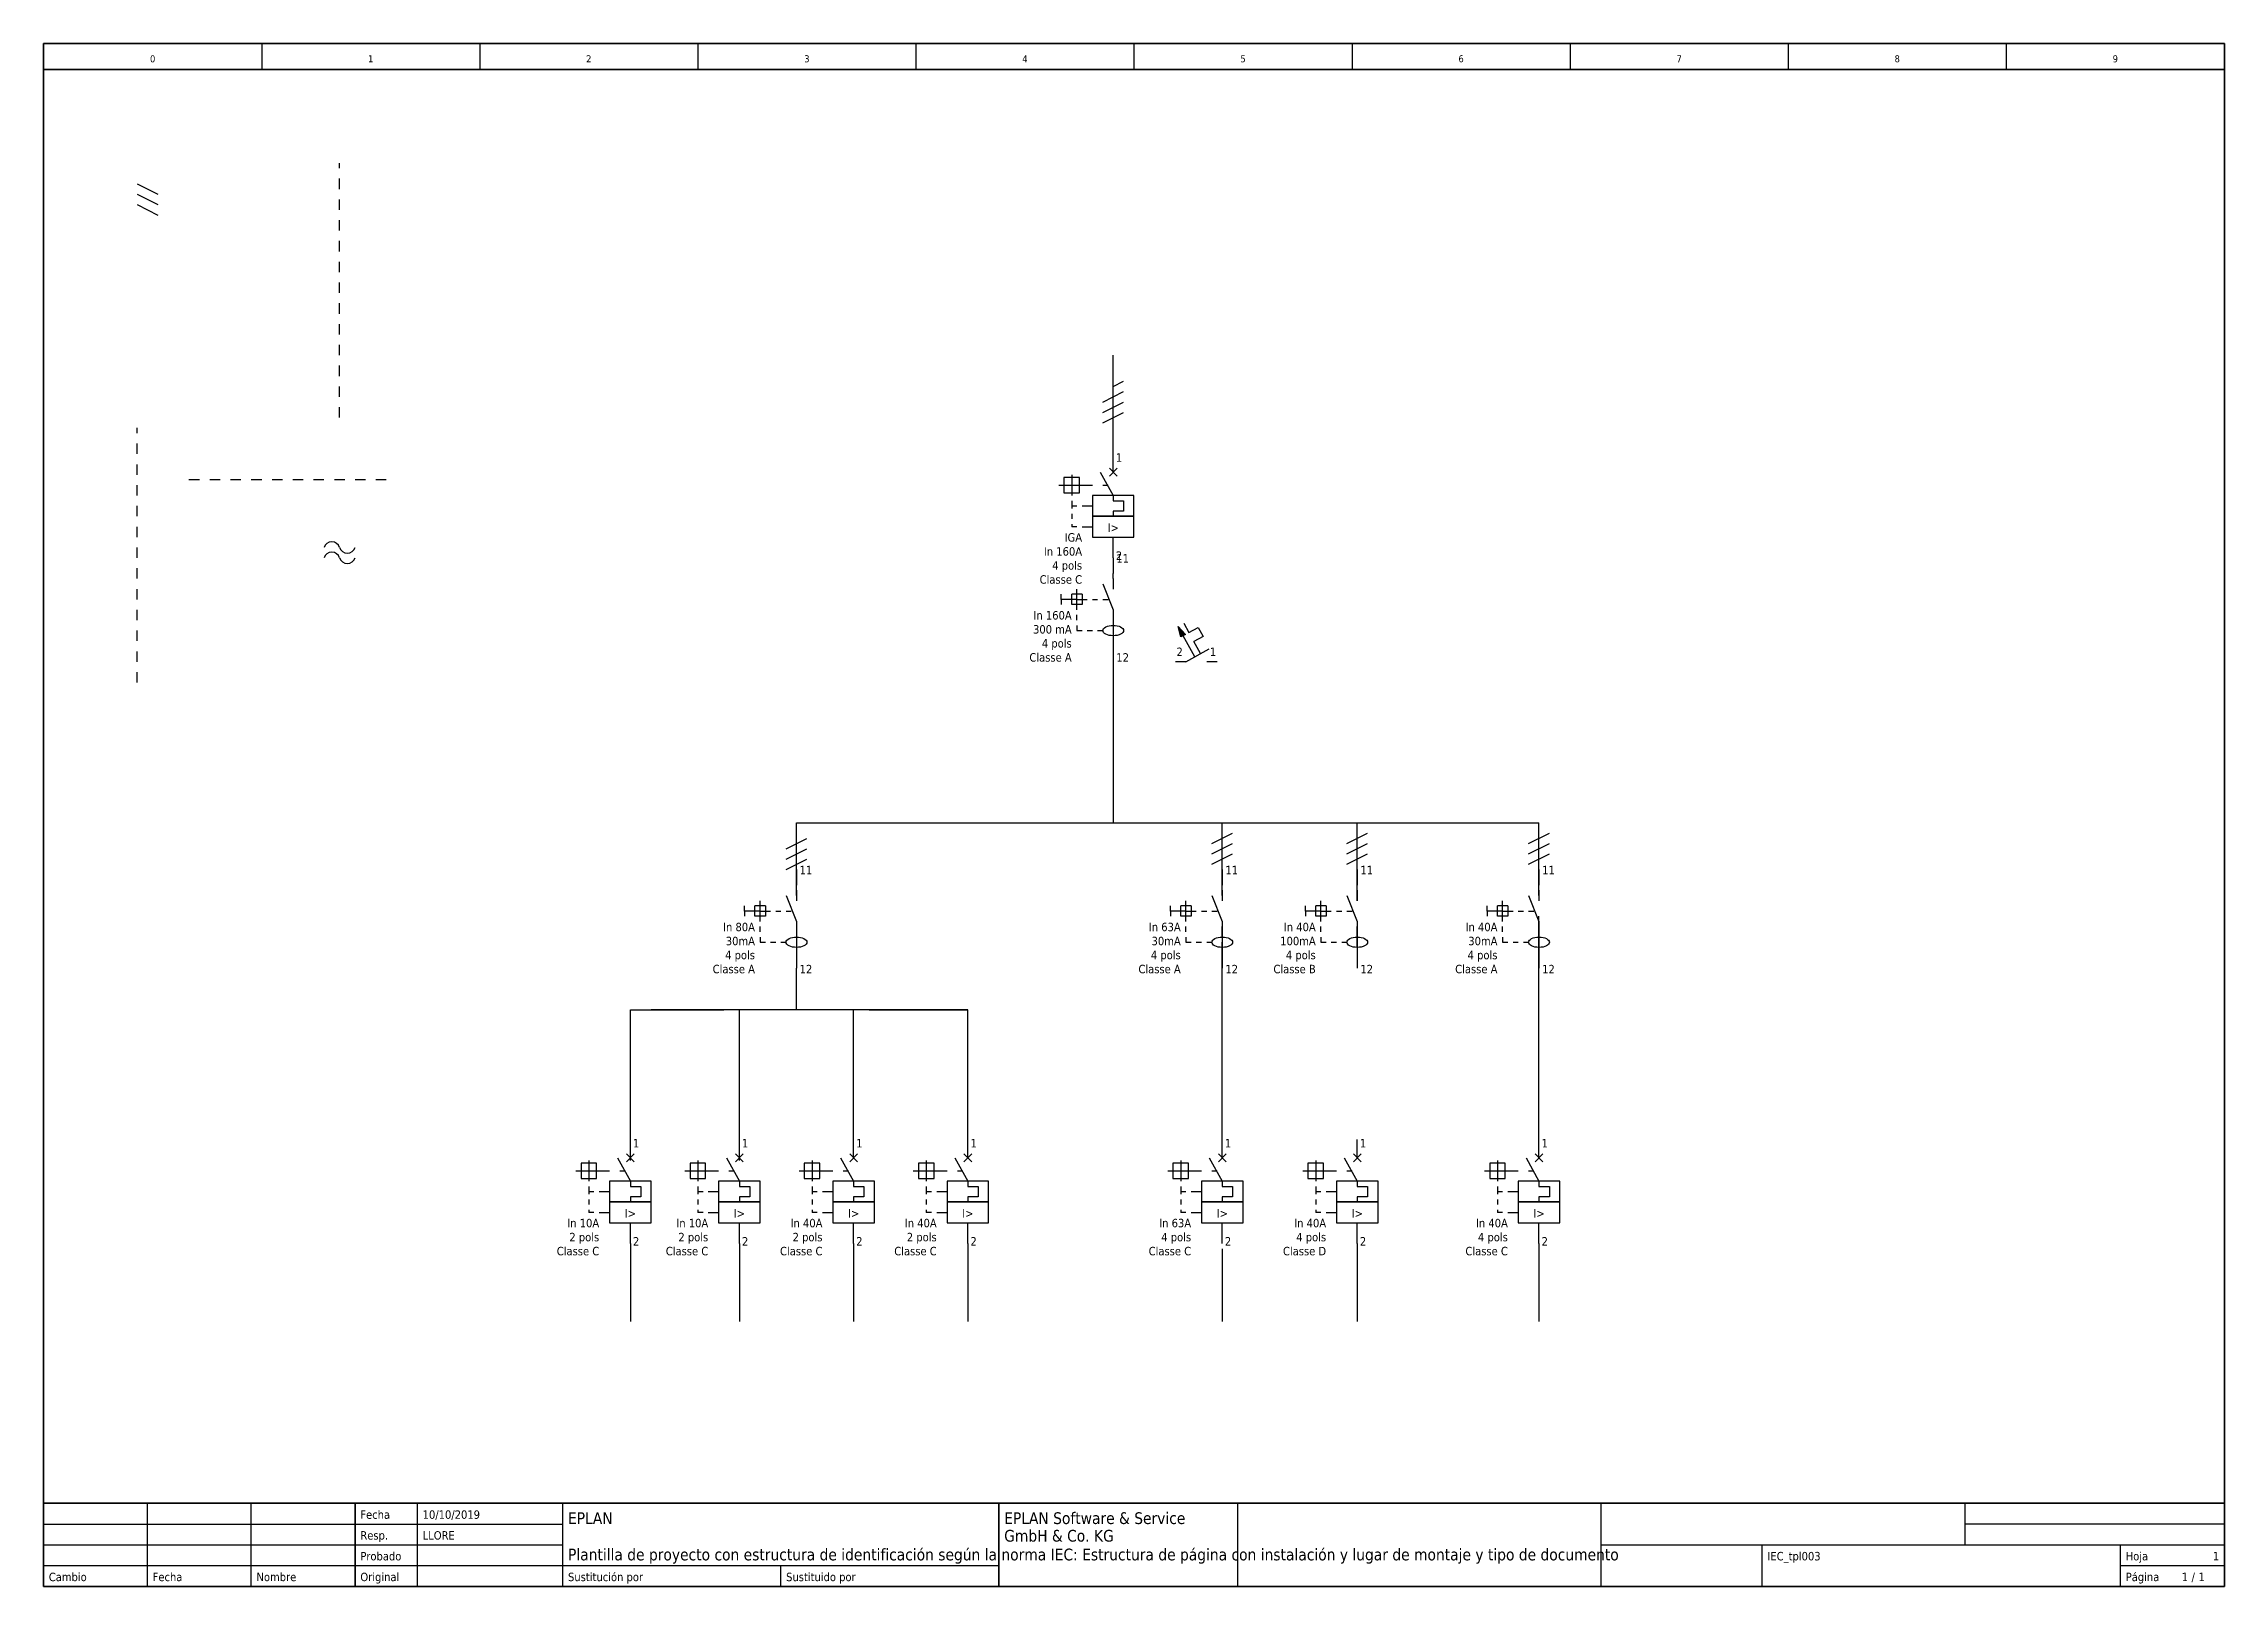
# Model space of a CAD drawing. Header units: millimetres. Extents: x 2792 to 4993, y 1483 to 2534.
# Drawn here: x 2850.3 to 3270.3, y 1823.2 to 2120.2 of the extents above; entities that cross this region are included whole.
import ezdxf
from ezdxf.enums import TextEntityAlignment as Align

# ---------------------------------------------------------------- set-up
doc = ezdxf.new("R2010")
doc.units = ezdxf.units.MM
doc.linetypes.add('EPL_DASH', pattern=[1, 0.5, -0.5])
for name, color, linetype, lineweight in [('EPLAN100', 7, 'Continuous', 50), ('EPLAN201', 7, 'Continuous', 35), ('EPLAN300', 5, 'Continuous', 25), ('EPLAN304', 5, 'Continuous', 25), ('EPLAN420', 7, 'Continuous', 35), ('EPLAN451', 7, 'Continuous', 35), ('EPLAN452', 7, 'Continuous', 35), ('EPLAN453', 7, 'Continuous', 35), ('EPLAN500', 7, 'Continuous', 35), ('EPLAN501', 7, 'Continuous', 35), ('EPLAN502', 7, 'Continuous', 35), ('EPLAN503', 7, 'Continuous', 35)]:
    doc.layers.add(name, color=color, linetype=linetype, lineweight=lineweight)
doc.layers.get('0').off()
doc.styles.get("Standard").update_dxf_attribs({"font": 'arial.ttf'})
doc.styles.add('Tahoma', font='tahoma.ttf')

# ---------------------------------------------------------------- blocks, each defined once
blk = doc.blocks.new('EPLFRAME')
at = {"layer": 'EPLAN201', "color": 0, "linetype": 'Continuous', "lineweight": 25, "ltscale": 4}
for p, q in [((42, 297), (42, 292)), ((84, 297), (84, 292)), ((126, 297), (126, 292)), ((168, 297), (168, 292)), ((210, 297), (210, 292)), ((252, 297), (252, 292)), ((294, 297), (294, 292)), ((336, 297), (336, 292)), ((378, 297), (378, 292)), ((20, 0), (20, 16)), ((40, 0), (40, 16)), ((72, 0), (72, 16)), ((100, 0), (100, 16)), ((230, 0), (230, 16)), ((300, 0), (300, 16)), ((370, 16), (370, 8)), ((0, 12), (100, 12)), ((420, 12), (370, 12)), ((0, 8), (100, 8)), ((300, 8), (420, 8)), ((331, 0), (331, 8)), ((400, 0), (400, 8)), ((0, 4), (184, 4)), ((142, 0), (142, 4)), ((400, 4), (420, 4))]:
    blk.add_line(p, q, dxfattribs=at)
at = {"layer": 'EPLAN201', "color": 0, "linetype": 'Continuous', "lineweight": 35, "ltscale": 4}
for p, q in [((0, 292), (420, 292)), ((0, 16), (420, 16)), ((60, 0), (60, 16)), ((184, 0), (184, 16))]:
    blk.add_line(p, q, dxfattribs=at)
blk.add_lwpolyline([(0, 0), (420, 0), (420, 297), (0, 297)], close=True, dxfattribs=at)
at = {"color": 0}
for tag, p in [('53_19005_1', (21, 293)), ('53_19005', (63, 293)), ('53_19005_8', (105, 293)), ('53_19005_6', (147, 293)), ('53_19005_7', (189, 293)), ('53_19005_9', (231, 293)), ('53_19005_3', (273, 293)), ('53_19005_2', (315, 293)), ('53_19005_4', (357, 293)), ('53_19005_5', (399, 293))]:
    blk.add_attdef(tag, text='', height=1.3545, dxfattribs=at).set_placement(p, align=Align.BOTTOM_CENTER)
for tag, p, height in [('4_11041', (1, 19.2575), 2.2575), ('4_11071[1]', (1, 14.6254), 1.6254), ('4_11074[1]', (21, 14.6254), 1.6254), ('4_11070[1]', (41, 14.6254), 1.6254), ('4_11024', (73, 14.6254), 1.6254), ('14_10014', (101, 14.2575), 2.2575), ('14_10015', (185, 14.2575), 2.2575), ('4_11011', (231, 14.2575), 2.2575), ('4_11030', (301, 14.2575), 2.2575), ('4_11036', (374, 14.6254), 1.6254), ('4_11071[2]', (1, 10.6254), 1.6254), ('4_11074[2]', (21, 10.6254), 1.6254), ('4_11070[2]', (41, 10.6254), 1.6254), ('4_11022', (73, 10.6254), 1.6254), ('14_10011', (101, 7.2575), 2.2575), ('4_1540', (374, 10.6254), 1.6254), ('4_11071[3]', (1, 6.6254), 1.6254), ('4_11074[3]', (21, 6.6254), 1.6254), ('4_11070[3]', (41, 6.6254), 1.6254), ('4_11080', (73, 6.6254), 1.6254), ('14_10151', (73, 2.6254), 1.6254), ('4_11059', (301, 6.6254), 1.6254), ('14_10013', (332, 6.6254), 1.6254), ('14_10300', (415, 2.6254), 1.6254)]:
    blk.add_attdef(tag, p, '', height=height, dxfattribs=at)
for tag, height, p in [('4_11040', 2.2575, (419, 19.2575)), ('4_11085', 1.6254, (141, 2.6254)), ('4_11086', 1.6254, (183, 2.6254)), ('4_25020', 1.6254, (413, 2.6254)), ('4_11000', 1.6254, (419, 6.6254))]:
    blk.add_attdef(tag, text='', height=height, dxfattribs=at).set_placement(p, align=Align.RIGHT)
at = {"layer": 'EPLAN201', "color": 0, "style": 'Tahoma'}
for s, p in [('Fecha', (61, 13)), ('Resp.', (61, 9)), ('Probado', (61, 5)), ('Hoja', (401, 5)), ('Cambio', (1, 1)), ('Fecha', (21, 1)), ('Nombre', (41, 1)), ('Original', (61, 1)), ('Sustitución por', (101, 1)), ('Sustituido por', (143, 1)), ('Página', (401, 1))]:
    blk.add_text(s, height=1.6254, dxfattribs=at).set_placement(p)
blk.add_text('/', height=1.6254, dxfattribs=at).set_placement((413.997, 0.9974), align=Align.CENTER)
blk = doc.blocks.new('EPLSYM_LibrarySPECIAL_Symbol4_Variant0_Placement2')
at = {"layer": 'EPLAN304', "color": 5, "linetype": 'Continuous', "lineweight": 25, "ltscale": 4}
blk.add_line((0, 0), (4, -2), dxfattribs=at)
at = {"color": 5}
for tag, p in [('17_20010', (0, 20.4)), ('17_20040', (0, 13.95)), ('17_20041', (0, 10.2)), ('17_20053', (0, 6.45)), ('17_20044', (0, 2.7))]:
    blk.add_attdef(tag, text='', height=2.26, dxfattribs=at).set_placement(p, align=Align.BOTTOM_RIGHT)
at = {"color": 73}
blk.add_attdef('17_20300', text='', height=1.63, dxfattribs=at).set_placement((0, 17.7), align=Align.BOTTOM_RIGHT)
at = {"color": 0}
blk.add_attdef('17_20011', text='', height=1.63, dxfattribs=at).set_placement((0, 0), align=Align.BOTTOM_RIGHT)
blk = doc.blocks.new('EPLSYM_LibrarySPECIAL_Symbol4_Variant0_Placement2_1')
at = {"layer": 'EPLAN304', "color": 5, "linetype": 'Continuous', "lineweight": 25, "ltscale": 4}
blk.add_line((0, 0), (4, -2), dxfattribs=at)
at = {"color": 5}
for tag, p in [('17_20010', (0, 20.4)), ('17_20040', (0, 13.95)), ('17_20041', (0, 10.2)), ('17_20053', (0, 6.45)), ('17_20044', (0, 2.7))]:
    blk.add_attdef(tag, text='', height=2.26, dxfattribs=at).set_placement(p, align=Align.BOTTOM_RIGHT)
at = {"color": 73}
blk.add_attdef('17_20300', text='', height=1.63, dxfattribs=at).set_placement((0, 17.7), align=Align.BOTTOM_RIGHT)
at = {"color": 0}
blk.add_attdef('17_20011', text='', height=1.63, dxfattribs=at).set_placement((0, 0), align=Align.BOTTOM_RIGHT)
blk = doc.blocks.new('EPLSYM_LibrarySPECIAL_Symbol4_Variant0_Placement2_2')
at = {"layer": 'EPLAN304', "color": 5, "linetype": 'Continuous', "lineweight": 25, "ltscale": 4}
blk.add_line((0, 0), (4, -2), dxfattribs=at)
at = {"color": 5}
for tag, p in [('17_20010', (0, 20.4)), ('17_20040', (0, 13.95)), ('17_20041', (0, 10.2)), ('17_20053', (0, 6.45)), ('17_20044', (0, 2.7))]:
    blk.add_attdef(tag, text='', height=2.26, dxfattribs=at).set_placement(p, align=Align.BOTTOM_RIGHT)
at = {"color": 73}
blk.add_attdef('17_20300', text='', height=1.63, dxfattribs=at).set_placement((0, 17.7), align=Align.BOTTOM_RIGHT)
at = {"color": 0}
blk.add_attdef('17_20011', text='', height=1.63, dxfattribs=at).set_placement((0, 0), align=Align.BOTTOM_RIGHT)
blk = doc.blocks.new('EPLSYM_LibraryIEC_symbol_Symbol1537_Variant0_Placement1')
at = {"layer": 'EPLAN300', "color": 5, "linetype": 'Continuous', "lineweight": 25, "ltscale": 4}
for p, q in [((0, 2.5), (0, 6)), ((-10.5, 0), (-4, 0)), ((-8, 2), (-8, -2)), ((-2.5, 2.5), (0, -2)), ((-2, 0), (-1, 0)), ((-0.75, 1.75), (0.75, 3.25)), ((-0.75, 3.25), (0.75, 1.75)), ((-8, -3), (-8, -4)), ((-8, -4), (-7, -4)), ((-8, -4), (-8, -4.5)), ((-6, -4), (-4, -4)), ((-8, -5.5), (-8, -6.5)), ((-8, -7.5), (-8, -8)), ((-7, -8), (-8, -8)), ((-6, -8), (-4, -8)), ((0, -14), (0, -10))]:
    blk.add_line(p, q, dxfattribs=at)
for points in [[(-9.5, -1.5), (-6.5, -1.5), (-6.5, 1.5), (-9.5, 1.5)], [(-4, -6), (4, -6), (4, -2), (-4, -2)], [(-4, -10), (4, -10), (4, -6), (-4, -6)]]:
    blk.add_lwpolyline(points, close=True, dxfattribs=at)
blk.add_lwpolyline([(0, -2), (0, -3), (2, -3), (2, -5), (0, -5), (0, -6)], dxfattribs=at)
at = {"color": 5}
blk.add_attdef('17_20029[1]', text='', height=1.1739, dxfattribs=at).set_placement((0.5, 6.7), align=Align.BOTTOM_LEFT)
at = {"color": 0}
blk.add_attdef('17_20028[1]', text='', height=1.6254, dxfattribs=at).set_placement((0.5, 4), align=Align.BOTTOM_LEFT)
at = {"color": 5}
blk.add_attdef('17_20010', text='', height=2.2575, dxfattribs=at).set_placement((-6, -9.4), align=Align.MIDDLE_RIGHT)
at = {"color": 73}
blk.add_attdef('17_20300', text='', height=1.6254, dxfattribs=at).set_placement((-6, -12.4315), align=Align.MIDDLE_RIGHT)
at = {"color": 5}
blk.add_attdef('17_20029[2]', text='', height=1.1739, dxfattribs=at).set_placement((0.5, -11.76), align=Align.TOP_LEFT)
at = {"color": 0}
blk.add_attdef('17_20028[2]', text='', height=1.6254, dxfattribs=at).set_placement((0.5, -9.6), align=Align.TOP_LEFT)
for tag, p in [('17_20901[1]', (-6, -17.5075)), ('17_20027', (-6, -14.9695)), ('17_20011', (-6, -20.0455)), ('17_20025', (-6, -22.5835)), ('17_20024', (-6, -25.1215))]:
    blk.add_attdef(tag, text='', height=1.6254, dxfattribs=at).set_placement(p, align=Align.MIDDLE_RIGHT)
at = {"color": 3}
blk.add_attdef('17_20201[1]', text='', height=1.6254, dxfattribs=at).set_placement((-6, -27.6595), align=Align.MIDDLE_RIGHT)
at = {"layer": 'EPLAN300', "color": 5, "style": 'Tahoma'}
blk.add_text('I>', height=1.6254, dxfattribs=at).set_placement((0, -8.18), align=Align.MIDDLE_CENTER)
blk = doc.blocks.new('EPLSYM_LibraryIEC_symbol_Symbol3614_Variant0_Placement1')
at = {"layer": 'EPLAN300', "color": 5, "linetype": 'Continuous', "lineweight": 25, "ltscale": 4}
for p, q in [((0, 8), (0, 5)), ((0, 4), (0, 5)), ((-10, 0), (-10, 1)), ((-10, 0), (-10, -1)), ((-9, 0), (-10, 0)), ((-8, 0), (-9, 0)), ((-8, -1), (-8, 1)), ((-6, 1), (-8, 1)), ((-7, 0), (-8, 0)), ((-7, 1), (-7, 2)), ((-7, -1), (-7, 1)), ((-7, 0), (-6, 0)), ((-6, 1), (-6, -1)), ((-6, 0), (-5, 0)), ((-4, 0), (-3, 0)), ((-2, 3), (0, -2)), ((-2, 0), (-1, 0)), ((-6, -1), (-8, -1)), ((-7, -2), (-7, -1)), ((-7, -4), (-7, -3)), ((0, -4), (0, -9)), ((-7, -5), (-7, -6)), ((-7, -6), (-6, -6)), ((-5, -6), (-4, -6)), ((-3, -6), (-2, -6)), ((0, -9), (0, -11))]:
    blk.add_line(p, q, dxfattribs=at)
at = {"layer": 'EPLAN300', "color": 5, "linetype": 'Continuous', "lineweight": 25}
for p, q in [((0, 4), (0, 2)), ((0, -2), (0, -4))]:
    blk.add_line(p, q, dxfattribs=at)
at = {"layer": 'EPLAN300', "color": 5, "linetype": 'Continuous', "lineweight": 25, "ltscale": 4}
blk.add_ellipse((0, -6), major_axis=(2, 0), ratio=0.5, start_param=-6.283185, end_param=0, dxfattribs=at)
at = {"color": 5}
blk.add_attdef('17_20029[1]', text='', height=1.17, dxfattribs=at).set_placement((0.6, 9.3), align=Align.BOTTOM_LEFT)
at = {"color": 0}
blk.add_attdef('17_20028[1]', text='', height=1.63, dxfattribs=at).set_placement((0.6, 6.6), align=Align.BOTTOM_LEFT)
at = {"color": 5}
blk.add_attdef('17_20010', text='', height=2.26, dxfattribs=at).set_placement((-8, -2.82), align=Align.MIDDLE_RIGHT)
at = {"color": 73}
blk.add_attdef('17_20300', text='', height=1.63, dxfattribs=at).set_placement((-8, -5.85), align=Align.MIDDLE_RIGHT)
at = {"color": 0}
for tag, p in [('17_20027', (-8, -8.39)), ('17_20901[1]', (-8, -10.93)), ('17_20011', (-8, -13.47)), ('17_20025', (-8, -16)), ('17_20024', (-8, -18.54))]:
    blk.add_attdef(tag, text='', height=1.63, dxfattribs=at).set_placement(p, align=Align.MIDDLE_RIGHT)
blk.add_attdef('17_20028[2]', text='', height=1.63, dxfattribs=at).set_placement((0.6, -7.68), align=Align.TOP_LEFT)
at = {"color": 5}
blk.add_attdef('17_20029[2]', text='', height=1.17, dxfattribs=at).set_placement((0.6, -9.84), align=Align.TOP_LEFT)
at = {"color": 3}
blk.add_attdef('17_20201[1]', text='', height=1.63, dxfattribs=at).set_placement((-8, -21.08), align=Align.MIDDLE_RIGHT)
blk = doc.blocks.new('EPLSYM_LibrarySPECIAL_Symbol4_Variant0_Placement2_3')
at = {"layer": 'EPLAN304', "color": 5, "linetype": 'Continuous', "lineweight": 25, "ltscale": 4}
blk.add_line((0, 0), (0, 29), dxfattribs=at)
at = {"color": 5}
for tag, p in [('17_20010', (0, 20.4)), ('17_20040', (0, 13.95)), ('17_20041', (0, 10.2)), ('17_20053', (0, 6.45)), ('17_20044', (0, 2.7))]:
    blk.add_attdef(tag, text='', height=2.26, dxfattribs=at).set_placement(p, align=Align.BOTTOM_RIGHT)
at = {"color": 73}
blk.add_attdef('17_20300', text='', height=1.63, dxfattribs=at).set_placement((0, 17.7), align=Align.BOTTOM_RIGHT)
at = {"color": 0}
blk.add_attdef('17_20011', text='', height=1.63, dxfattribs=at).set_placement((0, 0), align=Align.BOTTOM_RIGHT)
blk = doc.blocks.new('EPLSYM_LibrarySPECIAL_Symbol4_Variant0_Placement2_4')
at = {"layer": 'EPLAN304', "color": 5, "linetype": 'Continuous', "lineweight": 25, "ltscale": 4}
blk.add_line((0, 0), (18, 0), dxfattribs=at)
at = {"color": 5}
for tag, p in [('17_20010', (0, 20.4)), ('17_20040', (0, 13.95)), ('17_20041', (0, 10.2)), ('17_20053', (0, 6.45)), ('17_20044', (0, 2.7))]:
    blk.add_attdef(tag, text='', height=2.26, dxfattribs=at).set_placement(p, align=Align.BOTTOM_RIGHT)
at = {"color": 73}
blk.add_attdef('17_20300', text='', height=1.63, dxfattribs=at).set_placement((0, 17.7), align=Align.BOTTOM_RIGHT)
at = {"color": 0}
blk.add_attdef('17_20011', text='', height=1.63, dxfattribs=at).set_placement((0, 0), align=Align.BOTTOM_RIGHT)
blk = doc.blocks.new('EPLSYM_LibrarySPECIAL_Symbol4_Variant0_Placement2_5')
at = {"layer": 'EPLAN304', "color": 5, "linetype": 'Continuous', "lineweight": 25, "ltscale": 4}
blk.add_line((0, 0), (0, 8), dxfattribs=at)
at = {"color": 5}
for tag, p in [('17_20010', (0, 20.4)), ('17_20040', (0, 13.95)), ('17_20041', (0, 10.2)), ('17_20053', (0, 6.45)), ('17_20044', (0, 2.7))]:
    blk.add_attdef(tag, text='', height=2.26, dxfattribs=at).set_placement(p, align=Align.BOTTOM_RIGHT)
at = {"color": 73}
blk.add_attdef('17_20300', text='', height=1.63, dxfattribs=at).set_placement((0, 17.7), align=Align.BOTTOM_RIGHT)
at = {"color": 0}
blk.add_attdef('17_20011', text='', height=1.63, dxfattribs=at).set_placement((0, 0), align=Align.BOTTOM_RIGHT)
blk = doc.blocks.new('EPLSYM_LibrarySPECIAL_Symbol4_Variant0_Placement2_6')
at = {"layer": 'EPLAN304', "color": 5, "linetype": 'Continuous', "lineweight": 25, "ltscale": 4}
blk.add_line((0, 0), (0, 29), dxfattribs=at)
at = {"color": 5}
for tag, p in [('17_20010', (0, 20.4)), ('17_20040', (0, 13.95)), ('17_20041', (0, 10.2)), ('17_20053', (0, 6.45)), ('17_20044', (0, 2.7))]:
    blk.add_attdef(tag, text='', height=2.26, dxfattribs=at).set_placement(p, align=Align.BOTTOM_RIGHT)
at = {"color": 73}
blk.add_attdef('17_20300', text='', height=1.63, dxfattribs=at).set_placement((0, 17.7), align=Align.BOTTOM_RIGHT)
at = {"color": 0}
blk.add_attdef('17_20011', text='', height=1.63, dxfattribs=at).set_placement((0, 0), align=Align.BOTTOM_RIGHT)
blk = doc.blocks.new('EPLSYM_LibrarySPECIAL_Symbol4_Variant0_Placement2_7')
at = {"layer": 'EPLAN304', "color": 5, "linetype": 'Continuous', "lineweight": 25, "ltscale": 4}
blk.add_line((5, 0), (0, 0), dxfattribs=at)
at = {"color": 5}
for tag, p in [('17_20010', (0, 20.4)), ('17_20040', (0, 13.95)), ('17_20041', (0, 10.2)), ('17_20053', (0, 6.45)), ('17_20044', (0, 2.7))]:
    blk.add_attdef(tag, text='', height=2.26, dxfattribs=at).set_placement(p, align=Align.BOTTOM_RIGHT)
at = {"color": 73}
blk.add_attdef('17_20300', text='', height=1.63, dxfattribs=at).set_placement((0, 17.7), align=Align.BOTTOM_RIGHT)
at = {"color": 0}
blk.add_attdef('17_20011', text='', height=1.63, dxfattribs=at).set_placement((0, 0), align=Align.BOTTOM_RIGHT)
blk = doc.blocks.new('EPLSYM_LibrarySPECIAL_Symbol4_Variant0_Placement2_8')
at = {"layer": 'EPLAN304', "color": 5, "linetype": 'Continuous', "lineweight": 25, "ltscale": 4}
blk.add_line((0, 0), (0, 25), dxfattribs=at)
at = {"color": 5}
for tag, p in [('17_20010', (0, 20.4)), ('17_20040', (0, 13.95)), ('17_20041', (0, 10.2)), ('17_20053', (0, 6.45)), ('17_20044', (0, 2.7))]:
    blk.add_attdef(tag, text='', height=2.26, dxfattribs=at).set_placement(p, align=Align.BOTTOM_RIGHT)
at = {"color": 73}
blk.add_attdef('17_20300', text='', height=1.63, dxfattribs=at).set_placement((0, 17.7), align=Align.BOTTOM_RIGHT)
at = {"color": 0}
blk.add_attdef('17_20011', text='', height=1.63, dxfattribs=at).set_placement((0, 0), align=Align.BOTTOM_RIGHT)
blk = doc.blocks.new('EPLSYM_LibrarySPECIAL_Symbol4_Variant0_Placement2_9')
at = {"layer": 'EPLAN304', "color": 5, "linetype": 'Continuous', "lineweight": 25, "ltscale": 4}
blk.add_line((23, 0), (0, 0), dxfattribs=at)
at = {"color": 5}
for tag, p in [('17_20010', (0, 20.4)), ('17_20040', (0, 13.95)), ('17_20041', (0, 10.2)), ('17_20053', (0, 6.45)), ('17_20044', (0, 2.7))]:
    blk.add_attdef(tag, text='', height=2.26, dxfattribs=at).set_placement(p, align=Align.BOTTOM_RIGHT)
at = {"color": 73}
blk.add_attdef('17_20300', text='', height=1.63, dxfattribs=at).set_placement((0, 17.7), align=Align.BOTTOM_RIGHT)
at = {"color": 0}
blk.add_attdef('17_20011', text='', height=1.63, dxfattribs=at).set_placement((0, 0), align=Align.BOTTOM_RIGHT)
blk = doc.blocks.new('EPLSYM_LibrarySPECIAL_Symbol4_Variant0_Placement2_10')
at = {"layer": 'EPLAN304', "color": 5, "linetype": 'Continuous', "lineweight": 25, "ltscale": 4}
blk.add_line((0, 0), (0, 25), dxfattribs=at)
at = {"color": 5}
for tag, p in [('17_20010', (0, 20.4)), ('17_20040', (0, 13.95)), ('17_20041', (0, 10.2)), ('17_20053', (0, 6.45)), ('17_20044', (0, 2.7))]:
    blk.add_attdef(tag, text='', height=2.26, dxfattribs=at).set_placement(p, align=Align.BOTTOM_RIGHT)
at = {"color": 73}
blk.add_attdef('17_20300', text='', height=1.63, dxfattribs=at).set_placement((0, 17.7), align=Align.BOTTOM_RIGHT)
at = {"color": 0}
blk.add_attdef('17_20011', text='', height=1.63, dxfattribs=at).set_placement((0, 0), align=Align.BOTTOM_RIGHT)
blk = doc.blocks.new('EPLSYM_LibrarySPECIAL_Symbol4_Variant0_Placement2_11')
at = {"layer": 'EPLAN304', "color": 5, "linetype": 'Continuous', "lineweight": 25, "ltscale": 4}
blk.add_line((24, 0), (0, 0), dxfattribs=at)
at = {"color": 5}
for tag, p in [('17_20010', (0, 20.4)), ('17_20040', (0, 13.95)), ('17_20041', (0, 10.2)), ('17_20053', (0, 6.45)), ('17_20044', (0, 2.7))]:
    blk.add_attdef(tag, text='', height=2.26, dxfattribs=at).set_placement(p, align=Align.BOTTOM_RIGHT)
at = {"color": 73}
blk.add_attdef('17_20300', text='', height=1.63, dxfattribs=at).set_placement((0, 17.7), align=Align.BOTTOM_RIGHT)
at = {"color": 0}
blk.add_attdef('17_20011', text='', height=1.63, dxfattribs=at).set_placement((0, 0), align=Align.BOTTOM_RIGHT)
blk = doc.blocks.new('EPLSYM_LibrarySPECIAL_Symbol4_Variant0_Placement2_12')
at = {"layer": 'EPLAN304', "color": 5, "linetype": 'Continuous', "lineweight": 25, "ltscale": 4}
blk.add_line((0, 0), (1, 0), dxfattribs=at)
at = {"color": 5}
for tag, p in [('17_20010', (0, 20.4)), ('17_20040', (0, 13.95)), ('17_20041', (0, 10.2)), ('17_20053', (0, 6.45)), ('17_20044', (0, 2.7))]:
    blk.add_attdef(tag, text='', height=2.26, dxfattribs=at).set_placement(p, align=Align.BOTTOM_RIGHT)
at = {"color": 73}
blk.add_attdef('17_20300', text='', height=1.63, dxfattribs=at).set_placement((0, 17.7), align=Align.BOTTOM_RIGHT)
at = {"color": 0}
blk.add_attdef('17_20011', text='', height=1.63, dxfattribs=at).set_placement((0, 0), align=Align.BOTTOM_RIGHT)
blk = doc.blocks.new('EPLSYM_LibrarySPECIAL_Symbol4_Variant0_Placement2_13')
at = {"layer": 'EPLAN304', "color": 5, "linetype": 'Continuous', "lineweight": 25, "ltscale": 4}
blk.add_line((24, 0), (0, 0), dxfattribs=at)
at = {"color": 5}
for tag, p in [('17_20010', (0, 20.4)), ('17_20040', (0, 13.95)), ('17_20041', (0, 10.2)), ('17_20053', (0, 6.45)), ('17_20044', (0, 2.7))]:
    blk.add_attdef(tag, text='', height=2.26, dxfattribs=at).set_placement(p, align=Align.BOTTOM_RIGHT)
at = {"color": 73}
blk.add_attdef('17_20300', text='', height=1.63, dxfattribs=at).set_placement((0, 17.7), align=Align.BOTTOM_RIGHT)
at = {"color": 0}
blk.add_attdef('17_20011', text='', height=1.63, dxfattribs=at).set_placement((0, 0), align=Align.BOTTOM_RIGHT)
blk = doc.blocks.new('EPLSYM_LibrarySPECIAL_Symbol4_Variant0_Placement2_14')
at = {"layer": 'EPLAN304', "color": 5, "linetype": 'Continuous', "lineweight": 25, "ltscale": 4}
blk.add_line((0, 0), (0, 38), dxfattribs=at)
at = {"color": 5}
for tag, p in [('17_20010', (0, 20.4)), ('17_20040', (0, 13.95)), ('17_20041', (0, 10.2)), ('17_20053', (0, 6.45)), ('17_20044', (0, 2.7))]:
    blk.add_attdef(tag, text='', height=2.26, dxfattribs=at).set_placement(p, align=Align.BOTTOM_RIGHT)
at = {"color": 73}
blk.add_attdef('17_20300', text='', height=1.63, dxfattribs=at).set_placement((0, 17.7), align=Align.BOTTOM_RIGHT)
at = {"color": 0}
blk.add_attdef('17_20011', text='', height=1.63, dxfattribs=at).set_placement((0, 0), align=Align.BOTTOM_RIGHT)
blk = doc.blocks.new('EPLSYM_LibrarySPECIAL_Symbol4_Variant0_Placement2_15')
at = {"layer": 'EPLAN304', "color": 5, "linetype": 'Continuous', "lineweight": 25, "ltscale": 4}
blk.add_line((0, 0), (0, 36), dxfattribs=at)
at = {"color": 5}
for tag, p in [('17_20010', (0, 20.4)), ('17_20040', (0, 13.95)), ('17_20041', (0, 10.2)), ('17_20053', (0, 6.45)), ('17_20044', (0, 2.7))]:
    blk.add_attdef(tag, text='', height=2.26, dxfattribs=at).set_placement(p, align=Align.BOTTOM_RIGHT)
at = {"color": 73}
blk.add_attdef('17_20300', text='', height=1.63, dxfattribs=at).set_placement((0, 17.7), align=Align.BOTTOM_RIGHT)
at = {"color": 0}
blk.add_attdef('17_20011', text='', height=1.63, dxfattribs=at).set_placement((0, 0), align=Align.BOTTOM_RIGHT)
blk = doc.blocks.new('EPLSYM_LibrarySPECIAL_Symbol4_Variant0_Placement2_16')
at = {"layer": 'EPLAN304', "color": 5, "linetype": 'Continuous', "lineweight": 25, "ltscale": 4}
blk.add_line((24, 0), (0, 0), dxfattribs=at)
at = {"color": 5}
for tag, p in [('17_20010', (0, 20.4)), ('17_20040', (0, 13.95)), ('17_20041', (0, 10.2)), ('17_20053', (0, 6.45)), ('17_20044', (0, 2.7))]:
    blk.add_attdef(tag, text='', height=2.26, dxfattribs=at).set_placement(p, align=Align.BOTTOM_RIGHT)
at = {"color": 73}
blk.add_attdef('17_20300', text='', height=1.63, dxfattribs=at).set_placement((0, 17.7), align=Align.BOTTOM_RIGHT)
at = {"color": 0}
blk.add_attdef('17_20011', text='', height=1.63, dxfattribs=at).set_placement((0, 0), align=Align.BOTTOM_RIGHT)
blk = doc.blocks.new('EPLSYM_LibrarySPECIAL_Symbol4_Variant0_Placement2_17')
at = {"layer": 'EPLAN304', "color": 5, "linetype": 'Continuous', "lineweight": 25, "ltscale": 4}
blk.add_line((0, 0), (0, 14), dxfattribs=at)
at = {"color": 5}
for tag, p in [('17_20010', (0, 20.4)), ('17_20040', (0, 13.95)), ('17_20041', (0, 10.2)), ('17_20053', (0, 6.45)), ('17_20044', (0, 2.7))]:
    blk.add_attdef(tag, text='', height=2.26, dxfattribs=at).set_placement(p, align=Align.BOTTOM_RIGHT)
at = {"color": 73}
blk.add_attdef('17_20300', text='', height=1.63, dxfattribs=at).set_placement((0, 17.7), align=Align.BOTTOM_RIGHT)
at = {"color": 0}
blk.add_attdef('17_20011', text='', height=1.63, dxfattribs=at).set_placement((0, 0), align=Align.BOTTOM_RIGHT)
blk = doc.blocks.new('EPLSYM_LibrarySPECIAL_Symbol4_Variant0_Placement2_18')
at = {"layer": 'EPLAN304', "color": 5, "linetype": 'Continuous', "lineweight": 25, "ltscale": 4}
blk.add_line((0, 0), (143, 0), dxfattribs=at)
at = {"color": 5}
for tag, p in [('17_20010', (0, 20.4)), ('17_20040', (0, 13.95)), ('17_20041', (0, 10.2)), ('17_20053', (0, 6.45)), ('17_20044', (0, 2.7))]:
    blk.add_attdef(tag, text='', height=2.26, dxfattribs=at).set_placement(p, align=Align.BOTTOM_RIGHT)
at = {"color": 73}
blk.add_attdef('17_20300', text='', height=1.63, dxfattribs=at).set_placement((0, 17.7), align=Align.BOTTOM_RIGHT)
at = {"color": 0}
blk.add_attdef('17_20011', text='', height=1.63, dxfattribs=at).set_placement((0, 0), align=Align.BOTTOM_RIGHT)
blk = doc.blocks.new('EPLSYM_LibrarySPECIAL_Symbol4_Variant0_Placement2_19')
at = {"layer": 'EPLAN304', "color": 5, "linetype": 'Continuous', "lineweight": 25, "ltscale": 4}
blk.add_line((0, 0), (0, 6), dxfattribs=at)
at = {"color": 5}
for tag, p in [('17_20010', (0, 20.4)), ('17_20040', (0, 13.95)), ('17_20041', (0, 10.2)), ('17_20053', (0, 6.45)), ('17_20044', (0, 2.7))]:
    blk.add_attdef(tag, text='', height=2.26, dxfattribs=at).set_placement(p, align=Align.BOTTOM_RIGHT)
at = {"color": 73}
blk.add_attdef('17_20300', text='', height=1.63, dxfattribs=at).set_placement((0, 17.7), align=Align.BOTTOM_RIGHT)
at = {"color": 0}
blk.add_attdef('17_20011', text='', height=1.63, dxfattribs=at).set_placement((0, 0), align=Align.BOTTOM_RIGHT)
blk = doc.blocks.new('EPLSYM_LibrarySPECIAL_Symbol4_Variant0_Placement2_20')
at = {"layer": 'EPLAN304', "color": 5, "linetype": 'Continuous', "lineweight": 25, "ltscale": 4}
blk.add_line((0, 0), (0, -4), dxfattribs=at)
at = {"color": 5}
for tag, p in [('17_20010', (0, 20.4)), ('17_20040', (0, 13.95)), ('17_20041', (0, 10.2)), ('17_20053', (0, 6.45)), ('17_20044', (0, 2.7))]:
    blk.add_attdef(tag, text='', height=2.26, dxfattribs=at).set_placement(p, align=Align.BOTTOM_RIGHT)
at = {"color": 73}
blk.add_attdef('17_20300', text='', height=1.63, dxfattribs=at).set_placement((0, 17.7), align=Align.BOTTOM_RIGHT)
at = {"color": 0}
blk.add_attdef('17_20011', text='', height=1.63, dxfattribs=at).set_placement((0, 0), align=Align.BOTTOM_RIGHT)
blk = doc.blocks.new('EPLSYM_LibrarySPECIAL_Symbol4_Variant0_Placement2_21')
at = {"layer": 'EPLAN304', "color": 5, "linetype": 'Continuous', "lineweight": 25, "ltscale": 4}
blk.add_line((0, 0), (0, 19), dxfattribs=at)
at = {"color": 5}
for tag, p in [('17_20010', (0, 20.4)), ('17_20040', (0, 13.95)), ('17_20041', (0, 10.2)), ('17_20053', (0, 6.45)), ('17_20044', (0, 2.7))]:
    blk.add_attdef(tag, text='', height=2.26, dxfattribs=at).set_placement(p, align=Align.BOTTOM_RIGHT)
at = {"color": 73}
blk.add_attdef('17_20300', text='', height=1.63, dxfattribs=at).set_placement((0, 17.7), align=Align.BOTTOM_RIGHT)
at = {"color": 0}
blk.add_attdef('17_20011', text='', height=1.63, dxfattribs=at).set_placement((0, 0), align=Align.BOTTOM_RIGHT)
blk = doc.blocks.new('EPLSYM_LibrarySPECIAL_Symbol4_Variant0_Placement2_22')
at = {"layer": 'EPLAN304', "color": 5, "linetype": 'Continuous', "lineweight": 25, "ltscale": 4}
blk.add_line((0, 0), (0, 9), dxfattribs=at)
at = {"color": 5}
for tag, p in [('17_20010', (0, 20.4)), ('17_20040', (0, 13.95)), ('17_20041', (0, 10.2)), ('17_20053', (0, 6.45)), ('17_20044', (0, 2.7))]:
    blk.add_attdef(tag, text='', height=2.26, dxfattribs=at).set_placement(p, align=Align.BOTTOM_RIGHT)
at = {"color": 73}
blk.add_attdef('17_20300', text='', height=1.63, dxfattribs=at).set_placement((0, 17.7), align=Align.BOTTOM_RIGHT)
at = {"color": 0}
blk.add_attdef('17_20011', text='', height=1.63, dxfattribs=at).set_placement((0, 0), align=Align.BOTTOM_RIGHT)
blk = doc.blocks.new('EPLSYM_LibrarySPECIAL_Symbol4_Variant0_Placement2_23')
at = {"layer": 'EPLAN304', "color": 5, "linetype": 'Continuous', "lineweight": 25, "ltscale": 4}
blk.add_line((0, 0), (0, 8), dxfattribs=at)
at = {"color": 5}
for tag, p in [('17_20010', (0, 20.4)), ('17_20040', (0, 13.95)), ('17_20041', (0, 10.2)), ('17_20053', (0, 6.45)), ('17_20044', (0, 2.7))]:
    blk.add_attdef(tag, text='', height=2.26, dxfattribs=at).set_placement(p, align=Align.BOTTOM_RIGHT)
at = {"color": 73}
blk.add_attdef('17_20300', text='', height=1.63, dxfattribs=at).set_placement((0, 17.7), align=Align.BOTTOM_RIGHT)
at = {"color": 0}
blk.add_attdef('17_20011', text='', height=1.63, dxfattribs=at).set_placement((0, 0), align=Align.BOTTOM_RIGHT)
blk = doc.blocks.new('EPLSYM_LibrarySPECIAL_Symbol4_Variant0_Placement2_24')
at = {"layer": 'EPLAN304', "color": 5, "linetype": 'Continuous', "lineweight": 25, "ltscale": 4}
blk.add_line((0, 0), (0, 14), dxfattribs=at)
at = {"color": 5}
for tag, p in [('17_20010', (0, 20.4)), ('17_20040', (0, 13.95)), ('17_20041', (0, 10.2)), ('17_20053', (0, 6.45)), ('17_20044', (0, 2.7))]:
    blk.add_attdef(tag, text='', height=2.26, dxfattribs=at).set_placement(p, align=Align.BOTTOM_RIGHT)
at = {"color": 73}
blk.add_attdef('17_20300', text='', height=1.63, dxfattribs=at).set_placement((0, 17.7), align=Align.BOTTOM_RIGHT)
at = {"color": 0}
blk.add_attdef('17_20011', text='', height=1.63, dxfattribs=at).set_placement((0, 0), align=Align.BOTTOM_RIGHT)
blk = doc.blocks.new('EPLSYM_LibrarySPECIAL_Symbol4_Variant0_Placement2_25')
at = {"layer": 'EPLAN304', "color": 5, "linetype": 'Continuous', "lineweight": 25, "ltscale": 4}
blk.add_line((0, 0), (0, 6), dxfattribs=at)
at = {"color": 5}
for tag, p in [('17_20010', (0, 20.4)), ('17_20040', (0, 13.95)), ('17_20041', (0, 10.2)), ('17_20053', (0, 6.45)), ('17_20044', (0, 2.7))]:
    blk.add_attdef(tag, text='', height=2.26, dxfattribs=at).set_placement(p, align=Align.BOTTOM_RIGHT)
at = {"color": 73}
blk.add_attdef('17_20300', text='', height=1.63, dxfattribs=at).set_placement((0, 17.7), align=Align.BOTTOM_RIGHT)
at = {"color": 0}
blk.add_attdef('17_20011', text='', height=1.63, dxfattribs=at).set_placement((0, 0), align=Align.BOTTOM_RIGHT)
blk = doc.blocks.new('EPLSYM_LibrarySPECIAL_Symbol4_Variant0_Placement2_26')
at = {"layer": 'EPLAN304', "color": 5, "linetype": 'Continuous', "lineweight": 25, "ltscale": 4}
blk.add_line((0, 0), (32, 0), dxfattribs=at)
at = {"color": 5}
for tag, p in [('17_20010', (0, 20.4)), ('17_20040', (0, 13.95)), ('17_20041', (0, 10.2)), ('17_20053', (0, 6.45)), ('17_20044', (0, 2.7))]:
    blk.add_attdef(tag, text='', height=2.26, dxfattribs=at).set_placement(p, align=Align.BOTTOM_RIGHT)
at = {"color": 73}
blk.add_attdef('17_20300', text='', height=1.63, dxfattribs=at).set_placement((0, 17.7), align=Align.BOTTOM_RIGHT)
at = {"color": 0}
blk.add_attdef('17_20011', text='', height=1.63, dxfattribs=at).set_placement((0, 0), align=Align.BOTTOM_RIGHT)
blk = doc.blocks.new('EPLSYM_LibrarySPECIAL_Symbol4_Variant0_Placement2_27')
at = {"layer": 'EPLAN304', "color": 5, "linetype": 'Continuous', "lineweight": 25, "ltscale": 4}
blk.add_line((0, 0), (19, 0), dxfattribs=at)
at = {"color": 5}
for tag, p in [('17_20010', (0, 20.4)), ('17_20040', (0, 13.95)), ('17_20041', (0, 10.2)), ('17_20053', (0, 6.45)), ('17_20044', (0, 2.7))]:
    blk.add_attdef(tag, text='', height=2.26, dxfattribs=at).set_placement(p, align=Align.BOTTOM_RIGHT)
at = {"color": 73}
blk.add_attdef('17_20300', text='', height=1.63, dxfattribs=at).set_placement((0, 17.7), align=Align.BOTTOM_RIGHT)
at = {"color": 0}
blk.add_attdef('17_20011', text='', height=1.63, dxfattribs=at).set_placement((0, 0), align=Align.BOTTOM_RIGHT)
blk = doc.blocks.new('EPLSYM_LibrarySPECIAL_Symbol4_Variant0_Placement2_28')
at = {"layer": 'EPLAN304', "color": 5, "linetype": 'Continuous', "lineweight": 25, "ltscale": 4}
blk.add_line((0, 0), (0, 6), dxfattribs=at)
at = {"color": 5}
for tag, p in [('17_20010', (0, 20.4)), ('17_20040', (0, 13.95)), ('17_20041', (0, 10.2)), ('17_20053', (0, 6.45)), ('17_20044', (0, 2.7))]:
    blk.add_attdef(tag, text='', height=2.26, dxfattribs=at).set_placement(p, align=Align.BOTTOM_RIGHT)
at = {"color": 73}
blk.add_attdef('17_20300', text='', height=1.63, dxfattribs=at).set_placement((0, 17.7), align=Align.BOTTOM_RIGHT)
at = {"color": 0}
blk.add_attdef('17_20011', text='', height=1.63, dxfattribs=at).set_placement((0, 0), align=Align.BOTTOM_RIGHT)
blk = doc.blocks.new('EPLSYM_LibrarySPECIAL_Symbol4_Variant0_Placement2_29')
at = {"layer": 'EPLAN304', "color": 5, "linetype": 'Continuous', "lineweight": 25, "ltscale": 4}
blk.add_line((0, 0), (0, 7), dxfattribs=at)
at = {"color": 5}
for tag, p in [('17_20010', (0, 20.4)), ('17_20040', (0, 13.95)), ('17_20041', (0, 10.2)), ('17_20053', (0, 6.45)), ('17_20044', (0, 2.7))]:
    blk.add_attdef(tag, text='', height=2.26, dxfattribs=at).set_placement(p, align=Align.BOTTOM_RIGHT)
at = {"color": 73}
blk.add_attdef('17_20300', text='', height=1.63, dxfattribs=at).set_placement((0, 17.7), align=Align.BOTTOM_RIGHT)
at = {"color": 0}
blk.add_attdef('17_20011', text='', height=1.63, dxfattribs=at).set_placement((0, 0), align=Align.BOTTOM_RIGHT)
blk = doc.blocks.new('EPLSYM_LibrarySPECIAL_Symbol4_Variant0_Placement2_30')
at = {"layer": 'EPLAN304', "color": 5, "linetype": 'Continuous', "lineweight": 25, "ltscale": 4}
blk.add_line((0, 0), (0, 7), dxfattribs=at)
at = {"color": 5}
for tag, p in [('17_20010', (0, 20.4)), ('17_20040', (0, 13.95)), ('17_20041', (0, 10.2)), ('17_20053', (0, 6.45)), ('17_20044', (0, 2.7))]:
    blk.add_attdef(tag, text='', height=2.26, dxfattribs=at).set_placement(p, align=Align.BOTTOM_RIGHT)
at = {"color": 73}
blk.add_attdef('17_20300', text='', height=1.63, dxfattribs=at).set_placement((0, 17.7), align=Align.BOTTOM_RIGHT)
at = {"color": 0}
blk.add_attdef('17_20011', text='', height=1.63, dxfattribs=at).set_placement((0, 0), align=Align.BOTTOM_RIGHT)
blk = doc.blocks.new('EPLSYM_LibrarySPECIAL_Symbol4_Variant0_Placement2_31')
at = {"layer": 'EPLAN304', "color": 5, "linetype": 'Continuous', "lineweight": 25, "ltscale": 4}
blk.add_line((0, 0), (0, 2), dxfattribs=at)
at = {"color": 5}
for tag, p in [('17_20010', (0, 20.4)), ('17_20040', (0, 13.95)), ('17_20041', (0, 10.2)), ('17_20053', (0, 6.45)), ('17_20044', (0, 2.7))]:
    blk.add_attdef(tag, text='', height=2.26, dxfattribs=at).set_placement(p, align=Align.BOTTOM_RIGHT)
at = {"color": 73}
blk.add_attdef('17_20300', text='', height=1.63, dxfattribs=at).set_placement((0, 17.7), align=Align.BOTTOM_RIGHT)
at = {"color": 0}
blk.add_attdef('17_20011', text='', height=1.63, dxfattribs=at).set_placement((0, 0), align=Align.BOTTOM_RIGHT)
blk = doc.blocks.new('EPLSYM_LibrarySPECIAL_Symbol4_Variant0_Placement2_32')
at = {"layer": 'EPLAN304', "color": 5, "linetype": 'Continuous', "lineweight": 25, "ltscale": 4}
blk.add_line((0, 0), (0, 4), dxfattribs=at)
at = {"color": 5}
for tag, p in [('17_20010', (0, 20.4)), ('17_20040', (0, 13.95)), ('17_20041', (0, 10.2)), ('17_20053', (0, 6.45)), ('17_20044', (0, 2.7))]:
    blk.add_attdef(tag, text='', height=2.26, dxfattribs=at).set_placement(p, align=Align.BOTTOM_RIGHT)
at = {"color": 73}
blk.add_attdef('17_20300', text='', height=1.63, dxfattribs=at).set_placement((0, 17.7), align=Align.BOTTOM_RIGHT)
at = {"color": 0}
blk.add_attdef('17_20011', text='', height=1.63, dxfattribs=at).set_placement((0, 0), align=Align.BOTTOM_RIGHT)
blk = doc.blocks.new('EPLSYM_LibrarySPECIAL_Symbol4_Variant0_Placement2_33')
at = {"layer": 'EPLAN304', "color": 5, "linetype": 'Continuous', "lineweight": 25, "ltscale": 4}
blk.add_line((0, 0), (0, -15), dxfattribs=at)
at = {"color": 5}
for tag, p in [('17_20010', (0, 20.4)), ('17_20040', (0, 13.95)), ('17_20041', (0, 10.2)), ('17_20053', (0, 6.45)), ('17_20044', (0, 2.7))]:
    blk.add_attdef(tag, text='', height=2.26, dxfattribs=at).set_placement(p, align=Align.BOTTOM_RIGHT)
at = {"color": 73}
blk.add_attdef('17_20300', text='', height=1.63, dxfattribs=at).set_placement((0, 17.7), align=Align.BOTTOM_RIGHT)
at = {"color": 0}
blk.add_attdef('17_20011', text='', height=1.63, dxfattribs=at).set_placement((0, 0), align=Align.BOTTOM_RIGHT)
blk = doc.blocks.new('EPLSYM_LibrarySPECIAL_Symbol4_Variant0_Placement2_34')
at = {"layer": 'EPLAN304', "color": 5, "linetype": 'Continuous', "lineweight": 25, "ltscale": 4}
blk.add_line((0, 0), (0, -15), dxfattribs=at)
at = {"color": 5}
for tag, p in [('17_20010', (0, 20.4)), ('17_20040', (0, 13.95)), ('17_20041', (0, 10.2)), ('17_20053', (0, 6.45)), ('17_20044', (0, 2.7))]:
    blk.add_attdef(tag, text='', height=2.26, dxfattribs=at).set_placement(p, align=Align.BOTTOM_RIGHT)
at = {"color": 73}
blk.add_attdef('17_20300', text='', height=1.63, dxfattribs=at).set_placement((0, 17.7), align=Align.BOTTOM_RIGHT)
at = {"color": 0}
blk.add_attdef('17_20011', text='', height=1.63, dxfattribs=at).set_placement((0, 0), align=Align.BOTTOM_RIGHT)
blk = doc.blocks.new('EPLSYM_LibrarySPECIAL_Symbol4_Variant0_Placement2_35')
at = {"layer": 'EPLAN304', "color": 5, "linetype": 'Continuous', "lineweight": 25, "ltscale": 4}
blk.add_line((0, 0), (0, -15), dxfattribs=at)
at = {"color": 5}
for tag, p in [('17_20010', (0, 20.4)), ('17_20040', (0, 13.95)), ('17_20041', (0, 10.2)), ('17_20053', (0, 6.45)), ('17_20044', (0, 2.7))]:
    blk.add_attdef(tag, text='', height=2.26, dxfattribs=at).set_placement(p, align=Align.BOTTOM_RIGHT)
at = {"color": 73}
blk.add_attdef('17_20300', text='', height=1.63, dxfattribs=at).set_placement((0, 17.7), align=Align.BOTTOM_RIGHT)
at = {"color": 0}
blk.add_attdef('17_20011', text='', height=1.63, dxfattribs=at).set_placement((0, 0), align=Align.BOTTOM_RIGHT)
blk = doc.blocks.new('EPLSYM_LibrarySPECIAL_Symbol4_Variant0_Placement2_36')
at = {"layer": 'EPLAN304', "color": 5, "linetype": 'Continuous', "lineweight": 25, "ltscale": 4}
blk.add_line((0, 0), (0, -15), dxfattribs=at)
at = {"color": 5}
for tag, p in [('17_20010', (0, 20.4)), ('17_20040', (0, 13.95)), ('17_20041', (0, 10.2)), ('17_20053', (0, 6.45)), ('17_20044', (0, 2.7))]:
    blk.add_attdef(tag, text='', height=2.26, dxfattribs=at).set_placement(p, align=Align.BOTTOM_RIGHT)
at = {"color": 73}
blk.add_attdef('17_20300', text='', height=1.63, dxfattribs=at).set_placement((0, 17.7), align=Align.BOTTOM_RIGHT)
at = {"color": 0}
blk.add_attdef('17_20011', text='', height=1.63, dxfattribs=at).set_placement((0, 0), align=Align.BOTTOM_RIGHT)
blk = doc.blocks.new('EPLSYM_LibrarySPECIAL_Symbol4_Variant0_Placement2_37')
at = {"layer": 'EPLAN304', "color": 5, "linetype": 'Continuous', "lineweight": 25, "ltscale": 4}
blk.add_line((0, 0), (0, -14), dxfattribs=at)
at = {"color": 5}
for tag, p in [('17_20010', (0, 20.4)), ('17_20040', (0, 13.95)), ('17_20041', (0, 10.2)), ('17_20053', (0, 6.45)), ('17_20044', (0, 2.7))]:
    blk.add_attdef(tag, text='', height=2.26, dxfattribs=at).set_placement(p, align=Align.BOTTOM_RIGHT)
at = {"color": 73}
blk.add_attdef('17_20300', text='', height=1.63, dxfattribs=at).set_placement((0, 17.7), align=Align.BOTTOM_RIGHT)
at = {"color": 0}
blk.add_attdef('17_20011', text='', height=1.63, dxfattribs=at).set_placement((0, 0), align=Align.BOTTOM_RIGHT)
blk = doc.blocks.new('EPLSYM_LibrarySPECIAL_Symbol4_Variant0_Placement2_38')
at = {"layer": 'EPLAN304', "color": 5, "linetype": 'Continuous', "lineweight": 25, "ltscale": 4}
blk.add_line((0, 0), (0, -15), dxfattribs=at)
at = {"color": 5}
for tag, p in [('17_20010', (0, 20.4)), ('17_20040', (0, 13.95)), ('17_20041', (0, 10.2)), ('17_20053', (0, 6.45)), ('17_20044', (0, 2.7))]:
    blk.add_attdef(tag, text='', height=2.26, dxfattribs=at).set_placement(p, align=Align.BOTTOM_RIGHT)
at = {"color": 73}
blk.add_attdef('17_20300', text='', height=1.63, dxfattribs=at).set_placement((0, 17.7), align=Align.BOTTOM_RIGHT)
at = {"color": 0}
blk.add_attdef('17_20011', text='', height=1.63, dxfattribs=at).set_placement((0, 0), align=Align.BOTTOM_RIGHT)
blk = doc.blocks.new('EPLSYM_LibrarySPECIAL_Symbol4_Variant0_Placement2_39')
at = {"layer": 'EPLAN304', "color": 5, "linetype": 'Continuous', "lineweight": 25, "ltscale": 4}
blk.add_line((0, 0), (0, -15), dxfattribs=at)
at = {"color": 5}
for tag, p in [('17_20010', (0, 20.4)), ('17_20040', (0, 13.95)), ('17_20041', (0, 10.2)), ('17_20053', (0, 6.45)), ('17_20044', (0, 2.7))]:
    blk.add_attdef(tag, text='', height=2.26, dxfattribs=at).set_placement(p, align=Align.BOTTOM_RIGHT)
at = {"color": 73}
blk.add_attdef('17_20300', text='', height=1.63, dxfattribs=at).set_placement((0, 17.7), align=Align.BOTTOM_RIGHT)
at = {"color": 0}
blk.add_attdef('17_20011', text='', height=1.63, dxfattribs=at).set_placement((0, 0), align=Align.BOTTOM_RIGHT)
blk = doc.blocks.new('EPLSYM_LibrarySPECIAL_Symbol4_Variant0_Placement2_40')
at = {"layer": 'EPLAN304', "color": 5, "linetype": 'Continuous', "lineweight": 25, "ltscale": 4}
blk.add_line((0, 0), (0, -28), dxfattribs=at)
at = {"color": 5}
for tag, p in [('17_20010', (0, 20.4)), ('17_20040', (0, 13.95)), ('17_20041', (0, 10.2)), ('17_20053', (0, 6.45)), ('17_20044', (0, 2.7))]:
    blk.add_attdef(tag, text='', height=2.26, dxfattribs=at).set_placement(p, align=Align.BOTTOM_RIGHT)
at = {"color": 73}
blk.add_attdef('17_20300', text='', height=1.63, dxfattribs=at).set_placement((0, 17.7), align=Align.BOTTOM_RIGHT)
at = {"color": 0}
blk.add_attdef('17_20011', text='', height=1.63, dxfattribs=at).set_placement((0, 0), align=Align.BOTTOM_RIGHT)
blk = doc.blocks.new('EPLSYM_LibrarySPECIAL_Symbol4_Variant0_Placement2_41')
at = {"layer": 'EPLAN304', "color": 5, "linetype": 'Continuous', "lineweight": 25, "ltscale": 4}
blk.add_line((0, 0), (2, 1), dxfattribs=at)
at = {"color": 5}
for tag, p in [('17_20010', (0, 20.4)), ('17_20040', (0, 13.95)), ('17_20041', (0, 10.2)), ('17_20053', (0, 6.45)), ('17_20044', (0, 2.7))]:
    blk.add_attdef(tag, text='', height=2.26, dxfattribs=at).set_placement(p, align=Align.BOTTOM_RIGHT)
at = {"color": 73}
blk.add_attdef('17_20300', text='', height=1.63, dxfattribs=at).set_placement((0, 17.7), align=Align.BOTTOM_RIGHT)
at = {"color": 0}
blk.add_attdef('17_20011', text='', height=1.63, dxfattribs=at).set_placement((0, 0), align=Align.BOTTOM_RIGHT)
blk = doc.blocks.new('EPLSYM_LibraryIEC_symbol_Symbol98_Variant3_Placement1')
at = {"layer": 'EPLAN300', "linetype": 'Continuous', "lineweight": 25, "ltscale": 4}
blk.add_hatch(color=5, dxfattribs=at).paths.add_polyline_path([(-3.51, 6.78), (-2.11, 5.26), (-2.99, 4.78)], flags=0)
at = {"layer": 'EPLAN300', "color": 5, "linetype": 'Continuous', "lineweight": 25, "ltscale": 4}
for p, q in [((-0.31, 0.93), (-2.55, 5.02)), ((-2.39, 7.4), (-1.43, 5.65)), ((-1.43, 5.65), (0.33, 6.61)), ((1.29, 4.85), (-0.46, 3.89)), ((0.33, 6.61), (1.29, 4.85)), ((-2, 0), (2.5, 2.5)), ((0.81, 1.56), (-0.46, 3.89))]:
    blk.add_line(p, q, dxfattribs=at)
at = {"layer": 'EPLAN300', "color": 5, "linetype": 'Continuous', "lineweight": 25}
for p, q in [((4, 0), (2, 0)), ((-2, 0), (-4, 0))]:
    blk.add_line(p, q, dxfattribs=at)
at = {"layer": 'EPLAN300', "color": 5, "linetype": 'Continuous', "lineweight": 25, "ltscale": 4}
blk.add_lwpolyline([(-3.51, 6.78), (-2.11, 5.26), (-2.99, 4.78), (-3.51, 6.78)], close=True, dxfattribs=at)
at = {"color": 0}
blk.add_attdef('17_20011', text='', height=1.63, dxfattribs=at).set_placement((0, 12.75), align=Align.BOTTOM_CENTER)
at = {"color": 5}
blk.add_attdef('17_20010', text='', height=2.26, dxfattribs=at).set_placement((0, 9), align=Align.BOTTOM_CENTER)
blk.add_attdef('17_20029[2]', text='', height=1.17, dxfattribs=at).set_placement((-2.6, 3.3), align=Align.BOTTOM_RIGHT)
blk.add_attdef('17_20029[1]', text='', height=1.17, dxfattribs=at).set_placement((2.6, 3.3), align=Align.BOTTOM_LEFT)
at = {"color": 0}
blk.add_attdef('17_20028[2]', text='', height=1.63, dxfattribs=at).set_placement((-2.6, 0.6), align=Align.BOTTOM_RIGHT)
blk.add_attdef('17_20028[1]', text='', height=1.63, dxfattribs=at).set_placement((2.6, 0.6), align=Align.BOTTOM_LEFT)
for tag, p in [('17_20027', (0, -1.6)), ('17_20024', (0, -3.76)), ('17_20901[1]', (0, -8.08)), ('17_20025', (0, -5.92))]:
    blk.add_attdef(tag, text='', height=1.63, dxfattribs=at).set_placement(p, align=Align.TOP_CENTER)
at = {"color": 3}
blk.add_attdef('17_20201[1]', text='', height=1.63, dxfattribs=at).set_placement((0, -12.4), align=Align.TOP_CENTER)
at = {"color": 73}
blk.add_attdef('17_20300', text='', height=1.63, dxfattribs=at).set_placement((0, -10.24), align=Align.TOP_CENTER)
blk = doc.blocks.new('EPLSYM_LibrarySPECIAL_Symbol4_Variant0_Placement2_42')
at = {"layer": 'EPLAN304', "color": 5, "linetype": 'Continuous', "lineweight": 25, "ltscale": 4}
blk.add_line((0, 0), (4, 2), dxfattribs=at)
at = {"color": 5}
for tag, p in [('17_20010', (0, 20.4)), ('17_20040', (0, 13.95)), ('17_20041', (0, 10.2)), ('17_20053', (0, 6.45)), ('17_20044', (0, 2.7))]:
    blk.add_attdef(tag, text='', height=2.26, dxfattribs=at).set_placement(p, align=Align.BOTTOM_RIGHT)
at = {"color": 73}
blk.add_attdef('17_20300', text='', height=1.63, dxfattribs=at).set_placement((0, 17.7), align=Align.BOTTOM_RIGHT)
at = {"color": 0}
blk.add_attdef('17_20011', text='', height=1.63, dxfattribs=at).set_placement((0, 0), align=Align.BOTTOM_RIGHT)
blk = doc.blocks.new('EPLSYM_LibrarySPECIAL_Symbol4_Variant0_Placement2_43')
at = {"layer": 'EPLAN304', "color": 5, "linetype": 'Continuous', "lineweight": 25, "ltscale": 4}
blk.add_line((0, 0), (4, 2), dxfattribs=at)
at = {"color": 5}
for tag, p in [('17_20010', (0, 20.4)), ('17_20040', (0, 13.95)), ('17_20041', (0, 10.2)), ('17_20053', (0, 6.45)), ('17_20044', (0, 2.7))]:
    blk.add_attdef(tag, text='', height=2.26, dxfattribs=at).set_placement(p, align=Align.BOTTOM_RIGHT)
at = {"color": 73}
blk.add_attdef('17_20300', text='', height=1.63, dxfattribs=at).set_placement((0, 17.7), align=Align.BOTTOM_RIGHT)
at = {"color": 0}
blk.add_attdef('17_20011', text='', height=1.63, dxfattribs=at).set_placement((0, 0), align=Align.BOTTOM_RIGHT)
blk = doc.blocks.new('EPLSYM_LibrarySPECIAL_Symbol4_Variant0_Placement2_44')
at = {"layer": 'EPLAN304', "color": 5, "linetype": 'Continuous', "lineweight": 25, "ltscale": 4}
blk.add_line((0, 0), (4, 2), dxfattribs=at)
at = {"color": 5}
for tag, p in [('17_20010', (0, 20.4)), ('17_20040', (0, 13.95)), ('17_20041', (0, 10.2)), ('17_20053', (0, 6.45)), ('17_20044', (0, 2.7))]:
    blk.add_attdef(tag, text='', height=2.26, dxfattribs=at).set_placement(p, align=Align.BOTTOM_RIGHT)
at = {"color": 73}
blk.add_attdef('17_20300', text='', height=1.63, dxfattribs=at).set_placement((0, 17.7), align=Align.BOTTOM_RIGHT)
at = {"color": 0}
blk.add_attdef('17_20011', text='', height=1.63, dxfattribs=at).set_placement((0, 0), align=Align.BOTTOM_RIGHT)
blk = doc.blocks.new('EPLSYM_LibrarySPECIAL_Symbol4_Variant0_Placement2_45')
at = {"layer": 'EPLAN304', "color": 5, "linetype": 'Continuous', "lineweight": 25, "ltscale": 4}
blk.add_line((0, 0), (4, 2), dxfattribs=at)
at = {"color": 5}
for tag, p in [('17_20010', (0, 20.4)), ('17_20040', (0, 13.95)), ('17_20041', (0, 10.2)), ('17_20053', (0, 6.45)), ('17_20044', (0, 2.7))]:
    blk.add_attdef(tag, text='', height=2.26, dxfattribs=at).set_placement(p, align=Align.BOTTOM_RIGHT)
at = {"color": 73}
blk.add_attdef('17_20300', text='', height=1.63, dxfattribs=at).set_placement((0, 17.7), align=Align.BOTTOM_RIGHT)
at = {"color": 0}
blk.add_attdef('17_20011', text='', height=1.63, dxfattribs=at).set_placement((0, 0), align=Align.BOTTOM_RIGHT)
blk = doc.blocks.new('EPLSYM_LibrarySPECIAL_Symbol4_Variant0_Placement2_46')
at = {"layer": 'EPLAN304', "color": 5, "linetype": 'Continuous', "lineweight": 25, "ltscale": 4}
blk.add_line((0, 0), (4, 2), dxfattribs=at)
at = {"color": 5}
for tag, p in [('17_20010', (0, 20.4)), ('17_20040', (0, 13.95)), ('17_20041', (0, 10.2)), ('17_20053', (0, 6.45)), ('17_20044', (0, 2.7))]:
    blk.add_attdef(tag, text='', height=2.26, dxfattribs=at).set_placement(p, align=Align.BOTTOM_RIGHT)
at = {"color": 73}
blk.add_attdef('17_20300', text='', height=1.63, dxfattribs=at).set_placement((0, 17.7), align=Align.BOTTOM_RIGHT)
at = {"color": 0}
blk.add_attdef('17_20011', text='', height=1.63, dxfattribs=at).set_placement((0, 0), align=Align.BOTTOM_RIGHT)
blk = doc.blocks.new('EPLSYM_LibrarySPECIAL_Symbol4_Variant0_Placement2_47')
at = {"layer": 'EPLAN304', "color": 5, "linetype": 'Continuous', "lineweight": 25, "ltscale": 4}
blk.add_line((0, 0), (4, 2), dxfattribs=at)
at = {"color": 5}
for tag, p in [('17_20010', (0, 20.4)), ('17_20040', (0, 13.95)), ('17_20041', (0, 10.2)), ('17_20053', (0, 6.45)), ('17_20044', (0, 2.7))]:
    blk.add_attdef(tag, text='', height=2.26, dxfattribs=at).set_placement(p, align=Align.BOTTOM_RIGHT)
at = {"color": 73}
blk.add_attdef('17_20300', text='', height=1.63, dxfattribs=at).set_placement((0, 17.7), align=Align.BOTTOM_RIGHT)
at = {"color": 0}
blk.add_attdef('17_20011', text='', height=1.63, dxfattribs=at).set_placement((0, 0), align=Align.BOTTOM_RIGHT)
blk = doc.blocks.new('EPLSYM_LibrarySPECIAL_Symbol4_Variant0_Placement2_48')
at = {"layer": 'EPLAN304', "color": 5, "linetype": 'Continuous', "lineweight": 25, "ltscale": 4}
blk.add_line((0, 0), (4, 2), dxfattribs=at)
at = {"color": 5}
for tag, p in [('17_20010', (0, 20.4)), ('17_20040', (0, 13.95)), ('17_20041', (0, 10.2)), ('17_20053', (0, 6.45)), ('17_20044', (0, 2.7))]:
    blk.add_attdef(tag, text='', height=2.26, dxfattribs=at).set_placement(p, align=Align.BOTTOM_RIGHT)
at = {"color": 73}
blk.add_attdef('17_20300', text='', height=1.63, dxfattribs=at).set_placement((0, 17.7), align=Align.BOTTOM_RIGHT)
at = {"color": 0}
blk.add_attdef('17_20011', text='', height=1.63, dxfattribs=at).set_placement((0, 0), align=Align.BOTTOM_RIGHT)
blk = doc.blocks.new('EPLSYM_LibrarySPECIAL_Symbol4_Variant0_Placement2_49')
at = {"layer": 'EPLAN304', "color": 5, "linetype": 'Continuous', "lineweight": 25, "ltscale": 4}
blk.add_line((0, 0), (4, 2), dxfattribs=at)
at = {"color": 5}
for tag, p in [('17_20010', (0, 20.4)), ('17_20040', (0, 13.95)), ('17_20041', (0, 10.2)), ('17_20053', (0, 6.45)), ('17_20044', (0, 2.7))]:
    blk.add_attdef(tag, text='', height=2.26, dxfattribs=at).set_placement(p, align=Align.BOTTOM_RIGHT)
at = {"color": 73}
blk.add_attdef('17_20300', text='', height=1.63, dxfattribs=at).set_placement((0, 17.7), align=Align.BOTTOM_RIGHT)
at = {"color": 0}
blk.add_attdef('17_20011', text='', height=1.63, dxfattribs=at).set_placement((0, 0), align=Align.BOTTOM_RIGHT)
blk = doc.blocks.new('EPLSYM_LibrarySPECIAL_Symbol4_Variant0_Placement2_50')
at = {"layer": 'EPLAN304', "color": 5, "linetype": 'Continuous', "lineweight": 25, "ltscale": 4}
blk.add_line((0, 0), (4, 2), dxfattribs=at)
at = {"color": 5}
for tag, p in [('17_20010', (0, 20.4)), ('17_20040', (0, 13.95)), ('17_20041', (0, 10.2)), ('17_20053', (0, 6.45)), ('17_20044', (0, 2.7))]:
    blk.add_attdef(tag, text='', height=2.26, dxfattribs=at).set_placement(p, align=Align.BOTTOM_RIGHT)
at = {"color": 73}
blk.add_attdef('17_20300', text='', height=1.63, dxfattribs=at).set_placement((0, 17.7), align=Align.BOTTOM_RIGHT)
at = {"color": 0}
blk.add_attdef('17_20011', text='', height=1.63, dxfattribs=at).set_placement((0, 0), align=Align.BOTTOM_RIGHT)
blk = doc.blocks.new('EPLSYM_LibrarySPECIAL_Symbol4_Variant0_Placement2_51')
at = {"layer": 'EPLAN304', "color": 5, "linetype": 'Continuous', "lineweight": 25, "ltscale": 4}
blk.add_line((0, 0), (4, 2), dxfattribs=at)
at = {"color": 5}
for tag, p in [('17_20010', (0, 20.4)), ('17_20040', (0, 13.95)), ('17_20041', (0, 10.2)), ('17_20053', (0, 6.45)), ('17_20044', (0, 2.7))]:
    blk.add_attdef(tag, text='', height=2.26, dxfattribs=at).set_placement(p, align=Align.BOTTOM_RIGHT)
at = {"color": 73}
blk.add_attdef('17_20300', text='', height=1.63, dxfattribs=at).set_placement((0, 17.7), align=Align.BOTTOM_RIGHT)
at = {"color": 0}
blk.add_attdef('17_20011', text='', height=1.63, dxfattribs=at).set_placement((0, 0), align=Align.BOTTOM_RIGHT)
blk = doc.blocks.new('EPLSYM_LibrarySPECIAL_Symbol4_Variant0_Placement2_52')
at = {"layer": 'EPLAN304', "color": 5, "linetype": 'Continuous', "lineweight": 25, "ltscale": 4}
blk.add_line((0, 0), (4, 2), dxfattribs=at)
at = {"color": 5}
for tag, p in [('17_20010', (0, 20.4)), ('17_20040', (0, 13.95)), ('17_20041', (0, 10.2)), ('17_20053', (0, 6.45)), ('17_20044', (0, 2.7))]:
    blk.add_attdef(tag, text='', height=2.26, dxfattribs=at).set_placement(p, align=Align.BOTTOM_RIGHT)
at = {"color": 73}
blk.add_attdef('17_20300', text='', height=1.63, dxfattribs=at).set_placement((0, 17.7), align=Align.BOTTOM_RIGHT)
at = {"color": 0}
blk.add_attdef('17_20011', text='', height=1.63, dxfattribs=at).set_placement((0, 0), align=Align.BOTTOM_RIGHT)
blk = doc.blocks.new('EPLSYM_LibrarySPECIAL_Symbol4_Variant0_Placement2_53')
at = {"layer": 'EPLAN304', "color": 5, "linetype": 'Continuous', "lineweight": 25, "ltscale": 4}
blk.add_line((0, 0), (4, 2), dxfattribs=at)
at = {"color": 5}
for tag, p in [('17_20010', (0, 20.4)), ('17_20040', (0, 13.95)), ('17_20041', (0, 10.2)), ('17_20053', (0, 6.45)), ('17_20044', (0, 2.7))]:
    blk.add_attdef(tag, text='', height=2.26, dxfattribs=at).set_placement(p, align=Align.BOTTOM_RIGHT)
at = {"color": 73}
blk.add_attdef('17_20300', text='', height=1.63, dxfattribs=at).set_placement((0, 17.7), align=Align.BOTTOM_RIGHT)
at = {"color": 0}
blk.add_attdef('17_20011', text='', height=1.63, dxfattribs=at).set_placement((0, 0), align=Align.BOTTOM_RIGHT)
blk = doc.blocks.new('EPLSYM_LibrarySPECIAL_Symbol4_Variant0_Placement2_54')
at = {"layer": 'EPLAN304', "color": 5, "linetype": 'Continuous', "lineweight": 25, "ltscale": 4}
blk.add_line((0, 0), (4, 2), dxfattribs=at)
at = {"color": 5}
for tag, p in [('17_20010', (0, 20.4)), ('17_20040', (0, 13.95)), ('17_20041', (0, 10.2)), ('17_20053', (0, 6.45)), ('17_20044', (0, 2.7))]:
    blk.add_attdef(tag, text='', height=2.26, dxfattribs=at).set_placement(p, align=Align.BOTTOM_RIGHT)
at = {"color": 73}
blk.add_attdef('17_20300', text='', height=1.63, dxfattribs=at).set_placement((0, 17.7), align=Align.BOTTOM_RIGHT)
at = {"color": 0}
blk.add_attdef('17_20011', text='', height=1.63, dxfattribs=at).set_placement((0, 0), align=Align.BOTTOM_RIGHT)
blk = doc.blocks.new('EPLSYM_LibrarySPECIAL_Symbol4_Variant0_Placement2_55')
at = {"layer": 'EPLAN304', "color": 5, "linetype": 'Continuous', "lineweight": 25, "ltscale": 4}
blk.add_line((0, 0), (4, 2), dxfattribs=at)
at = {"color": 5}
for tag, p in [('17_20010', (0, 20.4)), ('17_20040', (0, 13.95)), ('17_20041', (0, 10.2)), ('17_20053', (0, 6.45)), ('17_20044', (0, 2.7))]:
    blk.add_attdef(tag, text='', height=2.26, dxfattribs=at).set_placement(p, align=Align.BOTTOM_RIGHT)
at = {"color": 73}
blk.add_attdef('17_20300', text='', height=1.63, dxfattribs=at).set_placement((0, 17.7), align=Align.BOTTOM_RIGHT)
at = {"color": 0}
blk.add_attdef('17_20011', text='', height=1.63, dxfattribs=at).set_placement((0, 0), align=Align.BOTTOM_RIGHT)
blk = doc.blocks.new('EPLSYM_LibrarySPECIAL_Symbol4_Variant0_Placement2_56')
at = {"layer": 'EPLAN304', "color": 5, "linetype": 'Continuous', "lineweight": 25, "ltscale": 4}
blk.add_line((0, 0), (4, 2), dxfattribs=at)
at = {"color": 5}
for tag, p in [('17_20010', (0, 20.4)), ('17_20040', (0, 13.95)), ('17_20041', (0, 10.2)), ('17_20053', (0, 6.45)), ('17_20044', (0, 2.7))]:
    blk.add_attdef(tag, text='', height=2.26, dxfattribs=at).set_placement(p, align=Align.BOTTOM_RIGHT)
at = {"color": 73}
blk.add_attdef('17_20300', text='', height=1.63, dxfattribs=at).set_placement((0, 17.7), align=Align.BOTTOM_RIGHT)
at = {"color": 0}
blk.add_attdef('17_20011', text='', height=1.63, dxfattribs=at).set_placement((0, 0), align=Align.BOTTOM_RIGHT)

msp = doc.modelspace()

# ---------------------------------------------------------------- linework, layer by layer
at = {"layer": 'EPLAN100', "color": 0, "linetype": 'EPL_DASH', "lineweight": 30, "ltscale": 4}
for p, q in [((2907.27, 2048.23), (2907.27, 2097.23)), ((2868.27, 1997.23), (2868.27, 2046.23)), ((2916.27, 2036.23), (2878.27, 2036.23))]:
    msp.add_line(p, q, dxfattribs=at)
at = {"layer": 'EPLAN100', "color": 0, "linetype": 'Continuous', "lineweight": 30, "ltscale": 4}
for centre, start, end in [((2905.77, 2022.73), 18.4349, 161.5651), ((2905.77, 2020.73), 18.4349, 161.5651), ((2908.77, 2023.73), 198.4349, 341.5651), ((2908.77, 2021.73), 198.4349, 341.5651)]:
    msp.add_arc(centre, 1.58, start, end, dxfattribs=at)

# ---------------------------------------------------------------- block references
ref = msp.add_blockref('EPLFRAME', (2850.27, 1823.23))
ref.add_attrib('14_10011', 'Plantilla de proyecto con estructura de identificación según la norma IEC: Estructura de página con instalación y lugar de montaje y tipo de documento', (2951.27, 1828.23), dxfattribs={"layer": 'EPLAN451', "color": 0, "height": 2.2575, "style": 'Tahoma'})
ref.add_attrib('14_10013', 'IEC_tpl003', (3182.27, 1828.23), dxfattribs={"layer": 'EPLAN451', "color": 0, "height": 1.625, "style": 'Tahoma'})
ref.add_attrib('14_10014', 'EPLAN', (2951.27, 1835.23), dxfattribs={"layer": 'EPLAN451', "color": 0, "height": 2.257, "style": 'Tahoma'})
ref.add_attrib('4_11022', 'LLORE', (2923.27, 1832.23), dxfattribs={"layer": 'EPLAN452', "color": 0, "height": 1.625, "style": 'Tahoma'})
ref.add_attrib('53_19005', '1', dxfattribs={"layer": 'EPLAN453', "color": 0, "height": 1.35, "style": 'Tahoma'}).set_placement((2913.27, 2116.23), align=Align.BOTTOM_CENTER)
ref.add_attrib('53_19005_1', '0', dxfattribs={"layer": 'EPLAN453', "color": 0, "height": 1.35, "style": 'Tahoma'}).set_placement((2871.27, 2116.23), align=Align.BOTTOM_CENTER)
ref.add_attrib('53_19005_2', '7', dxfattribs={"layer": 'EPLAN453', "color": 0, "height": 1.35, "style": 'Tahoma'}).set_placement((3165.27, 2116.23), align=Align.BOTTOM_CENTER)
ref.add_attrib('53_19005_3', '6', dxfattribs={"layer": 'EPLAN453', "color": 0, "height": 1.35, "style": 'Tahoma'}).set_placement((3123.27, 2116.23), align=Align.BOTTOM_CENTER)
ref.add_attrib('53_19005_4', '8', dxfattribs={"layer": 'EPLAN453', "color": 0, "height": 1.35, "style": 'Tahoma'}).set_placement((3207.27, 2116.23), align=Align.BOTTOM_CENTER)
ref.add_attrib('53_19005_5', '9', dxfattribs={"layer": 'EPLAN453', "color": 0, "height": 1.35, "style": 'Tahoma'}).set_placement((3249.27, 2116.23), align=Align.BOTTOM_CENTER)
ref.add_attrib('53_19005_6', '3', dxfattribs={"layer": 'EPLAN453', "color": 0, "height": 1.35, "style": 'Tahoma'}).set_placement((2997.27, 2116.23), align=Align.BOTTOM_CENTER)
ref.add_attrib('53_19005_7', '4', dxfattribs={"layer": 'EPLAN453', "color": 0, "height": 1.35, "style": 'Tahoma'}).set_placement((3039.27, 2116.23), align=Align.BOTTOM_CENTER)
ref.add_attrib('4_11024', '10/10/2019', (2923.27, 1836.23), dxfattribs={"layer": 'EPLAN452', "color": 0, "height": 1.625, "style": 'Tahoma'})
ref.add_attrib('14_10015', 'EPLAN Software & Service', (3035.27, 1835.23), dxfattribs={"layer": 'EPLAN451', "color": 0, "height": 2.2575, "style": 'Tahoma'})
ref.add_attrib('4_11000', '1', dxfattribs={"layer": 'EPLAN452', "color": 0, "height": 1.63, "style": 'Tahoma'}).set_placement((3269.27, 1828.23), align=Align.RIGHT)
ref.add_attrib('53_19005_8', '2', dxfattribs={"layer": 'EPLAN453', "color": 0, "height": 1.35, "style": 'Tahoma'}).set_placement((2955.27, 2116.23), align=Align.BOTTOM_CENTER)
ref.add_attrib('53_19005_9', '5', dxfattribs={"layer": 'EPLAN453', "color": 0, "height": 1.35, "style": 'Tahoma'}).set_placement((3081.27, 2116.23), align=Align.BOTTOM_CENTER)
ref.add_attrib('4_25020', '1', dxfattribs={"layer": 'EPLAN451', "color": 0, "height": 1.63, "style": 'Tahoma'}).set_placement((3263.27, 1824.23), align=Align.RIGHT)
ref.add_attrib('14_10300', '1', (3265.27, 1824.23), dxfattribs={"layer": 'EPLAN451', "color": 0, "height": 1.63, "style": 'Tahoma'})
ref.add_attrib('14_10015/1', 'GmbH & Co. KG', (3035.27, 1831.84), dxfattribs={"layer": 'EPLAN451', "color": 0, "height": 2.2575, "style": 'Tahoma'})
for name, p in [('EPLSYM_LibrarySPECIAL_Symbol4_Variant0_Placement2', (2868.27, 2093.23)), ('EPLSYM_LibrarySPECIAL_Symbol4_Variant0_Placement2_1', (2868.27, 2091.23)), ('EPLSYM_LibrarySPECIAL_Symbol4_Variant0_Placement2_2', (2868.27, 2089.23)), ('EPLSYM_LibrarySPECIAL_Symbol4_Variant0_Placement2_21', (3056.27, 2041.23)), ('EPLSYM_LibrarySPECIAL_Symbol4_Variant0_Placement2_41', (3056.27, 2054.23)), ('EPLSYM_LibrarySPECIAL_Symbol4_Variant0_Placement2_45', (3054.27, 2051.23)), ('EPLSYM_LibrarySPECIAL_Symbol4_Variant0_Placement2_46', (3054.27, 2049.23)), ('EPLSYM_LibrarySPECIAL_Symbol4_Variant0_Placement2_47', (3054.27, 2047.23)), ('EPLSYM_LibrarySPECIAL_Symbol4_Variant0_Placement2_40', (3056.27, 2002.23)), ('EPLSYM_LibrarySPECIAL_Symbol4_Variant0_Placement2_20', (3056.27, 1974.23)), ('EPLSYM_LibrarySPECIAL_Symbol4_Variant0_Placement2_17', (2995.27, 1956.23)), ('EPLSYM_LibrarySPECIAL_Symbol4_Variant0_Placement2_18', (2995.27, 1970.23)), ('EPLSYM_LibrarySPECIAL_Symbol4_Variant0_Placement2_29', (3077.27, 1963.23)), ('EPLSYM_LibrarySPECIAL_Symbol4_Variant0_Placement2_19', (3103.27, 1964.23)), ('EPLSYM_LibrarySPECIAL_Symbol4_Variant0_Placement2_26', (3106.27, 1970.23)), ('EPLSYM_LibrarySPECIAL_Symbol4_Variant0_Placement2_24', (3138.27, 1956.23)), ('EPLSYM_LibrarySPECIAL_Symbol4_Variant0_Placement2_42', (2993.27, 1965.23)), ('EPLSYM_LibrarySPECIAL_Symbol4_Variant0_Placement2_54', (3075.27, 1966.23)), ('EPLSYM_LibrarySPECIAL_Symbol4_Variant0_Placement2_55', (3075.27, 1964.23)), ('EPLSYM_LibrarySPECIAL_Symbol4_Variant0_Placement2_48', (3101.27, 1966.23)), ('EPLSYM_LibrarySPECIAL_Symbol4_Variant0_Placement2_49', (3101.27, 1964.23)), ('EPLSYM_LibrarySPECIAL_Symbol4_Variant0_Placement2_51', (3136.27, 1966.23)), ('EPLSYM_LibrarySPECIAL_Symbol4_Variant0_Placement2_52', (3136.27, 1964.23)), ('EPLSYM_LibrarySPECIAL_Symbol4_Variant0_Placement2_43', (2993.27, 1963.23)), ('EPLSYM_LibrarySPECIAL_Symbol4_Variant0_Placement2_44', (2993.27, 1961.23)), ('EPLSYM_LibrarySPECIAL_Symbol4_Variant0_Placement2_56', (3075.27, 1962.23)), ('EPLSYM_LibrarySPECIAL_Symbol4_Variant0_Placement2_30', (3077.27, 1956.23)), ('EPLSYM_LibrarySPECIAL_Symbol4_Variant0_Placement2_50', (3101.27, 1962.23)), ('EPLSYM_LibrarySPECIAL_Symbol4_Variant0_Placement2_22', (3103.27, 1955.23)), ('EPLSYM_LibrarySPECIAL_Symbol4_Variant0_Placement2_53', (3136.27, 1962.23)), ('EPLSYM_LibrarySPECIAL_Symbol4_Variant0_Placement2_31', (3077.27, 1948.23)), ('EPLSYM_LibrarySPECIAL_Symbol4_Variant0_Placement2_32', (3103.27, 1946.23)), ('EPLSYM_LibrarySPECIAL_Symbol4_Variant0_Placement2_25', (3138.27, 1946.23)), ('EPLSYM_LibrarySPECIAL_Symbol4_Variant0_Placement2_28', (3077.27, 1941.23)), ('EPLSYM_LibrarySPECIAL_Symbol4_Variant0_Placement2_23', (3138.27, 1940.23)), ('EPLSYM_LibrarySPECIAL_Symbol4_Variant0_Placement2_15', (3138.27, 1909.23)), ('EPLSYM_LibrarySPECIAL_Symbol4_Variant0_Placement2_5', (2995.27, 1934.23)), ('EPLSYM_LibrarySPECIAL_Symbol4_Variant0_Placement2_14', (3077.27, 1906.23)), ('EPLSYM_LibrarySPECIAL_Symbol4_Variant0_Placement2_3', (2963.27, 1905.23)), ('EPLSYM_LibrarySPECIAL_Symbol4_Variant0_Placement2_4', (2963.27, 1934.23)), ('EPLSYM_LibrarySPECIAL_Symbol4_Variant0_Placement2_13', (2967.27, 1934.23)), ('EPLSYM_LibrarySPECIAL_Symbol4_Variant0_Placement2_7', (2979.27, 1934.23)), ('EPLSYM_LibrarySPECIAL_Symbol4_Variant0_Placement2_9', (2983.27, 1934.23)), ('EPLSYM_LibrarySPECIAL_Symbol4_Variant0_Placement2_6', (2984.27, 1905.23)), ('EPLSYM_LibrarySPECIAL_Symbol4_Variant0_Placement2_16', (2989.27, 1934.23)), ('EPLSYM_LibrarySPECIAL_Symbol4_Variant0_Placement2_11', (3004.27, 1934.23)), ('EPLSYM_LibrarySPECIAL_Symbol4_Variant0_Placement2_8', (3006.27, 1909.23)), ('EPLSYM_LibrarySPECIAL_Symbol4_Variant0_Placement2_27', (3009.27, 1934.23)), ('EPLSYM_LibrarySPECIAL_Symbol4_Variant0_Placement2_12', (3027.27, 1934.23)), ('EPLSYM_LibrarySPECIAL_Symbol4_Variant0_Placement2_10', (3028.27, 1909.23)), ('EPLSYM_LibrarySPECIAL_Symbol4_Variant0_Placement2_33', (2963.27, 1889.23)), ('EPLSYM_LibrarySPECIAL_Symbol4_Variant0_Placement2_34', (2984.27, 1889.23)), ('EPLSYM_LibrarySPECIAL_Symbol4_Variant0_Placement2_35', (3006.27, 1889.23)), ('EPLSYM_LibrarySPECIAL_Symbol4_Variant0_Placement2_36', (3028.27, 1889.23)), ('EPLSYM_LibrarySPECIAL_Symbol4_Variant0_Placement2_37', (3077.27, 1888.23)), ('EPLSYM_LibrarySPECIAL_Symbol4_Variant0_Placement2_38', (3103.27, 1889.23)), ('EPLSYM_LibrarySPECIAL_Symbol4_Variant0_Placement2_39', (3138.27, 1889.23))]:
    msp.add_blockref(name, p)
ref = msp.add_blockref('EPLSYM_LibraryIEC_symbol_Symbol1537_Variant0_Placement1', (3056.27, 2035.23))
ref.add_attrib('17_20028[1]', '1', dxfattribs={"layer": 'EPLAN420', "color": 0, "height": 1.63, "style": 'Tahoma'}).set_placement((3056.77, 2039.23), align=Align.BOTTOM_LEFT)
ref.add_attrib('17_20028[2]', '2', dxfattribs={"layer": 'EPLAN420', "color": 0, "height": 1.63, "style": 'Tahoma'}).set_placement((3056.77, 2022.47), align=Align.TOP_LEFT)
ref.add_attrib('17_20027', 'IGA', dxfattribs={"layer": 'EPLAN500', "color": 0, "height": 1.625, "style": 'Tahoma'}).set_placement((3050.27, 2025.17), align=Align.MIDDLE_RIGHT)
ref.add_attrib('17_20011', 'In 160A', dxfattribs={"layer": 'EPLAN501', "color": 0, "height": 1.625, "style": 'Tahoma'}).set_placement((3050.27, 2022.47), align=Align.MIDDLE_RIGHT)
ref.add_attrib('17_20025', '4 pols', dxfattribs={"layer": 'EPLAN502', "color": 0, "height": 1.625, "style": 'Tahoma'}).set_placement((3050.27, 2019.77), align=Align.MIDDLE_RIGHT)
ref.add_attrib('17_20024', 'Classe C', dxfattribs={"layer": 'EPLAN503', "color": 0, "height": 1.625, "style": 'Tahoma'}).set_placement((3050.27, 2017.07), align=Align.MIDDLE_RIGHT)
ref = msp.add_blockref('EPLSYM_LibraryIEC_symbol_Symbol3614_Variant0_Placement1', (3056.27, 2013.23))
ref.add_attrib('17_20028[1]', '11', dxfattribs={"layer": 'EPLAN420', "color": 0, "height": 1.625, "style": 'Tahoma'}).set_placement((3056.87, 2019.83), align=Align.BOTTOM_LEFT)
ref.add_attrib('17_20028[2]', '12', dxfattribs={"layer": 'EPLAN420', "color": 0, "height": 1.625, "style": 'Tahoma'}).set_placement((3056.87, 2002.87), align=Align.TOP_LEFT)
ref.add_attrib('17_20027', 'In 160A', dxfattribs={"layer": 'EPLAN500', "color": 0, "height": 1.625, "style": 'Tahoma'}).set_placement((3048.27, 2010.17), align=Align.MIDDLE_RIGHT)
ref.add_attrib('17_20011', '300 mA', dxfattribs={"layer": 'EPLAN501', "color": 0, "height": 1.625, "style": 'Tahoma'}).set_placement((3048.27, 2007.47), align=Align.MIDDLE_RIGHT)
ref.add_attrib('17_20025', '4 pols', dxfattribs={"layer": 'EPLAN502', "color": 0, "height": 1.625, "style": 'Tahoma'}).set_placement((3048.27, 2004.77), align=Align.MIDDLE_RIGHT)
ref.add_attrib('17_20024', 'Classe A', dxfattribs={"layer": 'EPLAN503', "color": 0, "height": 1.625, "style": 'Tahoma'}).set_placement((3048.27, 2002.07), align=Align.MIDDLE_RIGHT)
ref = msp.add_blockref('EPLSYM_LibraryIEC_symbol_Symbol98_Variant3_Placement1', (3072.27, 2001.23))
ref.add_attrib('17_20028[1]', '1', dxfattribs={"layer": 'EPLAN420', "color": 0, "height": 1.63, "style": 'Tahoma'}).set_placement((3074.87, 2001.83), align=Align.BOTTOM_LEFT)
ref.add_attrib('17_20028[2]', '2', dxfattribs={"layer": 'EPLAN420', "color": 0, "height": 1.63, "style": 'Tahoma'}).set_placement((3069.67, 2001.83), align=Align.BOTTOM_RIGHT)
ref = msp.add_blockref('EPLSYM_LibraryIEC_symbol_Symbol3614_Variant0_Placement1', (2995.27, 1953.23))
ref.add_attrib('17_20028[1]', '11', dxfattribs={"layer": 'EPLAN420', "color": 0, "height": 1.625, "style": 'Tahoma'}).set_placement((2995.87, 1959.83), align=Align.BOTTOM_LEFT)
ref.add_attrib('17_20028[2]', '12', dxfattribs={"layer": 'EPLAN420', "color": 0, "height": 1.625, "style": 'Tahoma'}).set_placement((2995.87, 1942.87), align=Align.TOP_LEFT)
ref.add_attrib('17_20027', 'In 80A', dxfattribs={"layer": 'EPLAN500', "color": 0, "height": 1.625, "style": 'Tahoma'}).set_placement((2987.27, 1950.17), align=Align.MIDDLE_RIGHT)
ref.add_attrib('17_20011', '30mA', dxfattribs={"layer": 'EPLAN501', "color": 0, "height": 1.625, "style": 'Tahoma'}).set_placement((2987.27, 1947.47), align=Align.MIDDLE_RIGHT)
ref.add_attrib('17_20025', '4 pols', dxfattribs={"layer": 'EPLAN502', "color": 0, "height": 1.625, "style": 'Tahoma'}).set_placement((2987.27, 1944.77), align=Align.MIDDLE_RIGHT)
ref.add_attrib('17_20024', 'Classe A', dxfattribs={"layer": 'EPLAN503', "color": 0, "height": 1.625, "style": 'Tahoma'}).set_placement((2987.27, 1942.07), align=Align.MIDDLE_RIGHT)
ref = msp.add_blockref('EPLSYM_LibraryIEC_symbol_Symbol3614_Variant0_Placement1', (3077.27, 1953.23))
ref.add_attrib('17_20028[1]', '11', dxfattribs={"layer": 'EPLAN420', "color": 0, "height": 1.625, "style": 'Tahoma'}).set_placement((3077.87, 1959.83), align=Align.BOTTOM_LEFT)
ref.add_attrib('17_20028[2]', '12', dxfattribs={"layer": 'EPLAN420', "color": 0, "height": 1.625, "style": 'Tahoma'}).set_placement((3077.87, 1942.87), align=Align.TOP_LEFT)
ref.add_attrib('17_20027', 'In 63A', dxfattribs={"layer": 'EPLAN500', "color": 0, "height": 1.625, "style": 'Tahoma'}).set_placement((3069.27, 1950.17), align=Align.MIDDLE_RIGHT)
ref.add_attrib('17_20011', '30mA', dxfattribs={"layer": 'EPLAN501', "color": 0, "height": 1.625, "style": 'Tahoma'}).set_placement((3069.27, 1947.47), align=Align.MIDDLE_RIGHT)
ref.add_attrib('17_20025', '4 pols', dxfattribs={"layer": 'EPLAN502', "color": 0, "height": 1.625, "style": 'Tahoma'}).set_placement((3069.27, 1944.77), align=Align.MIDDLE_RIGHT)
ref.add_attrib('17_20024', 'Classe A', dxfattribs={"layer": 'EPLAN503', "color": 0, "height": 1.625, "style": 'Tahoma'}).set_placement((3069.27, 1942.07), align=Align.MIDDLE_RIGHT)
ref = msp.add_blockref('EPLSYM_LibraryIEC_symbol_Symbol3614_Variant0_Placement1', (3103.27, 1953.23))
ref.add_attrib('17_20028[1]', '11', dxfattribs={"layer": 'EPLAN420', "color": 0, "height": 1.625, "style": 'Tahoma'}).set_placement((3103.87, 1959.83), align=Align.BOTTOM_LEFT)
ref.add_attrib('17_20028[2]', '12', dxfattribs={"layer": 'EPLAN420', "color": 0, "height": 1.625, "style": 'Tahoma'}).set_placement((3103.87, 1942.87), align=Align.TOP_LEFT)
ref.add_attrib('17_20027', 'In 40A', dxfattribs={"layer": 'EPLAN500', "color": 0, "height": 1.625, "style": 'Tahoma'}).set_placement((3095.27, 1950.17), align=Align.MIDDLE_RIGHT)
ref.add_attrib('17_20011', '100mA', dxfattribs={"layer": 'EPLAN501', "color": 0, "height": 1.625, "style": 'Tahoma'}).set_placement((3095.27, 1947.47), align=Align.MIDDLE_RIGHT)
ref.add_attrib('17_20025', '4 pols', dxfattribs={"layer": 'EPLAN502', "color": 0, "height": 1.625, "style": 'Tahoma'}).set_placement((3095.27, 1944.77), align=Align.MIDDLE_RIGHT)
ref.add_attrib('17_20024', 'Classe B', dxfattribs={"layer": 'EPLAN503', "color": 0, "height": 1.625, "style": 'Tahoma'}).set_placement((3095.27, 1942.07), align=Align.MIDDLE_RIGHT)
ref = msp.add_blockref('EPLSYM_LibraryIEC_symbol_Symbol3614_Variant0_Placement1', (3138.27, 1953.23))
ref.add_attrib('17_20028[1]', '11', dxfattribs={"layer": 'EPLAN420', "color": 0, "height": 1.625, "style": 'Tahoma'}).set_placement((3138.87, 1959.83), align=Align.BOTTOM_LEFT)
ref.add_attrib('17_20028[2]', '12', dxfattribs={"layer": 'EPLAN420', "color": 0, "height": 1.625, "style": 'Tahoma'}).set_placement((3138.87, 1942.87), align=Align.TOP_LEFT)
ref.add_attrib('17_20027', 'In 40A', dxfattribs={"layer": 'EPLAN500', "color": 0, "height": 1.625, "style": 'Tahoma'}).set_placement((3130.27, 1950.17), align=Align.MIDDLE_RIGHT)
ref.add_attrib('17_20011', '30mA', dxfattribs={"layer": 'EPLAN501', "color": 0, "height": 1.625, "style": 'Tahoma'}).set_placement((3130.27, 1947.47), align=Align.MIDDLE_RIGHT)
ref.add_attrib('17_20025', '4 pols', dxfattribs={"layer": 'EPLAN502', "color": 0, "height": 1.625, "style": 'Tahoma'}).set_placement((3130.27, 1944.77), align=Align.MIDDLE_RIGHT)
ref.add_attrib('17_20024', 'Classe A', dxfattribs={"layer": 'EPLAN503', "color": 0, "height": 1.625, "style": 'Tahoma'}).set_placement((3130.27, 1942.07), align=Align.MIDDLE_RIGHT)
ref = msp.add_blockref('EPLSYM_LibraryIEC_symbol_Symbol1537_Variant0_Placement1', (2963.27, 1903.23))
ref.add_attrib('17_20028[1]', '1', dxfattribs={"layer": 'EPLAN420', "color": 0, "height": 1.63, "style": 'Tahoma'}).set_placement((2963.77, 1907.23), align=Align.BOTTOM_LEFT)
ref.add_attrib('17_20028[2]', '2', dxfattribs={"layer": 'EPLAN420', "color": 0, "height": 1.63, "style": 'Tahoma'}).set_placement((2963.77, 1890.47), align=Align.TOP_LEFT)
ref.add_attrib('17_20027', 'In 10A', dxfattribs={"layer": 'EPLAN500', "color": 0, "height": 1.625, "style": 'Tahoma'}).set_placement((2957.27, 1893.17), align=Align.MIDDLE_RIGHT)
ref.add_attrib('17_20011', '2 pols', dxfattribs={"layer": 'EPLAN501', "color": 0, "height": 1.625, "style": 'Tahoma'}).set_placement((2957.27, 1890.47), align=Align.MIDDLE_RIGHT)
ref.add_attrib('17_20025', 'Classe C', dxfattribs={"layer": 'EPLAN502', "color": 0, "height": 1.625, "style": 'Tahoma'}).set_placement((2957.27, 1887.77), align=Align.MIDDLE_RIGHT)
ref = msp.add_blockref('EPLSYM_LibraryIEC_symbol_Symbol1537_Variant0_Placement1', (2984.27, 1903.23))
ref.add_attrib('17_20028[1]', '1', dxfattribs={"layer": 'EPLAN420', "color": 0, "height": 1.63, "style": 'Tahoma'}).set_placement((2984.77, 1907.23), align=Align.BOTTOM_LEFT)
ref.add_attrib('17_20028[2]', '2', dxfattribs={"layer": 'EPLAN420', "color": 0, "height": 1.63, "style": 'Tahoma'}).set_placement((2984.77, 1890.47), align=Align.TOP_LEFT)
ref.add_attrib('17_20027', 'In 10A', dxfattribs={"layer": 'EPLAN500', "color": 0, "height": 1.625, "style": 'Tahoma'}).set_placement((2978.27, 1893.17), align=Align.MIDDLE_RIGHT)
ref.add_attrib('17_20011', '2 pols', dxfattribs={"layer": 'EPLAN501', "color": 0, "height": 1.625, "style": 'Tahoma'}).set_placement((2978.27, 1890.47), align=Align.MIDDLE_RIGHT)
ref.add_attrib('17_20025', 'Classe C', dxfattribs={"layer": 'EPLAN502', "color": 0, "height": 1.625, "style": 'Tahoma'}).set_placement((2978.27, 1887.77), align=Align.MIDDLE_RIGHT)
ref = msp.add_blockref('EPLSYM_LibraryIEC_symbol_Symbol1537_Variant0_Placement1', (3006.27, 1903.23))
ref.add_attrib('17_20028[1]', '1', dxfattribs={"layer": 'EPLAN420', "color": 0, "height": 1.63, "style": 'Tahoma'}).set_placement((3006.77, 1907.23), align=Align.BOTTOM_LEFT)
ref.add_attrib('17_20028[2]', '2', dxfattribs={"layer": 'EPLAN420', "color": 0, "height": 1.63, "style": 'Tahoma'}).set_placement((3006.77, 1890.47), align=Align.TOP_LEFT)
ref.add_attrib('17_20027', 'In 40A', dxfattribs={"layer": 'EPLAN500', "color": 0, "height": 1.625, "style": 'Tahoma'}).set_placement((3000.27, 1893.17), align=Align.MIDDLE_RIGHT)
ref.add_attrib('17_20011', '2 pols', dxfattribs={"layer": 'EPLAN501', "color": 0, "height": 1.625, "style": 'Tahoma'}).set_placement((3000.27, 1890.47), align=Align.MIDDLE_RIGHT)
ref.add_attrib('17_20025', 'Classe C', dxfattribs={"layer": 'EPLAN502', "color": 0, "height": 1.625, "style": 'Tahoma'}).set_placement((3000.27, 1887.77), align=Align.MIDDLE_RIGHT)
ref = msp.add_blockref('EPLSYM_LibraryIEC_symbol_Symbol1537_Variant0_Placement1', (3028.27, 1903.23))
ref.add_attrib('17_20028[1]', '1', dxfattribs={"layer": 'EPLAN420', "color": 0, "height": 1.63, "style": 'Tahoma'}).set_placement((3028.77, 1907.23), align=Align.BOTTOM_LEFT)
ref.add_attrib('17_20028[2]', '2', dxfattribs={"layer": 'EPLAN420', "color": 0, "height": 1.63, "style": 'Tahoma'}).set_placement((3028.77, 1890.47), align=Align.TOP_LEFT)
ref.add_attrib('17_20027', 'In 40A', dxfattribs={"layer": 'EPLAN500', "color": 0, "height": 1.625, "style": 'Tahoma'}).set_placement((3022.27, 1893.17), align=Align.MIDDLE_RIGHT)
ref.add_attrib('17_20011', '2 pols', dxfattribs={"layer": 'EPLAN501', "color": 0, "height": 1.625, "style": 'Tahoma'}).set_placement((3022.27, 1890.47), align=Align.MIDDLE_RIGHT)
ref.add_attrib('17_20025', 'Classe C', dxfattribs={"layer": 'EPLAN502', "color": 0, "height": 1.625, "style": 'Tahoma'}).set_placement((3022.27, 1887.77), align=Align.MIDDLE_RIGHT)
ref = msp.add_blockref('EPLSYM_LibraryIEC_symbol_Symbol1537_Variant0_Placement1', (3077.27, 1903.23))
ref.add_attrib('17_20028[1]', '1', dxfattribs={"layer": 'EPLAN420', "color": 0, "height": 1.63, "style": 'Tahoma'}).set_placement((3077.77, 1907.23), align=Align.BOTTOM_LEFT)
ref.add_attrib('17_20028[2]', '2', dxfattribs={"layer": 'EPLAN420', "color": 0, "height": 1.63, "style": 'Tahoma'}).set_placement((3077.77, 1890.47), align=Align.TOP_LEFT)
ref.add_attrib('17_20027', 'In 63A', dxfattribs={"layer": 'EPLAN500', "color": 0, "height": 1.625, "style": 'Tahoma'}).set_placement((3071.27, 1893.17), align=Align.MIDDLE_RIGHT)
ref.add_attrib('17_20011', '4 pols', dxfattribs={"layer": 'EPLAN501', "color": 0, "height": 1.625, "style": 'Tahoma'}).set_placement((3071.27, 1890.47), align=Align.MIDDLE_RIGHT)
ref.add_attrib('17_20025', 'Classe C', dxfattribs={"layer": 'EPLAN502', "color": 0, "height": 1.625, "style": 'Tahoma'}).set_placement((3071.27, 1887.77), align=Align.MIDDLE_RIGHT)
ref = msp.add_blockref('EPLSYM_LibraryIEC_symbol_Symbol1537_Variant0_Placement1', (3103.27, 1903.23))
ref.add_attrib('17_20028[1]', '1', dxfattribs={"layer": 'EPLAN420', "color": 0, "height": 1.63, "style": 'Tahoma'}).set_placement((3103.77, 1907.23), align=Align.BOTTOM_LEFT)
ref.add_attrib('17_20028[2]', '2', dxfattribs={"layer": 'EPLAN420', "color": 0, "height": 1.63, "style": 'Tahoma'}).set_placement((3103.77, 1890.47), align=Align.TOP_LEFT)
ref.add_attrib('17_20027', 'In 40A', dxfattribs={"layer": 'EPLAN500', "color": 0, "height": 1.625, "style": 'Tahoma'}).set_placement((3097.27, 1893.17), align=Align.MIDDLE_RIGHT)
ref.add_attrib('17_20011', '4 pols', dxfattribs={"layer": 'EPLAN501', "color": 0, "height": 1.625, "style": 'Tahoma'}).set_placement((3097.27, 1890.47), align=Align.MIDDLE_RIGHT)
ref.add_attrib('17_20025', 'Classe D', dxfattribs={"layer": 'EPLAN502', "color": 0, "height": 1.625, "style": 'Tahoma'}).set_placement((3097.27, 1887.77), align=Align.MIDDLE_RIGHT)
ref = msp.add_blockref('EPLSYM_LibraryIEC_symbol_Symbol1537_Variant0_Placement1', (3138.27, 1903.23))
ref.add_attrib('17_20028[1]', '1', dxfattribs={"layer": 'EPLAN420', "color": 0, "height": 1.63, "style": 'Tahoma'}).set_placement((3138.77, 1907.23), align=Align.BOTTOM_LEFT)
ref.add_attrib('17_20028[2]', '2', dxfattribs={"layer": 'EPLAN420', "color": 0, "height": 1.63, "style": 'Tahoma'}).set_placement((3138.77, 1890.47), align=Align.TOP_LEFT)
ref.add_attrib('17_20027', 'In 40A', dxfattribs={"layer": 'EPLAN500', "color": 0, "height": 1.625, "style": 'Tahoma'}).set_placement((3132.27, 1893.17), align=Align.MIDDLE_RIGHT)
ref.add_attrib('17_20011', '4 pols', dxfattribs={"layer": 'EPLAN501', "color": 0, "height": 1.625, "style": 'Tahoma'}).set_placement((3132.27, 1890.47), align=Align.MIDDLE_RIGHT)
ref.add_attrib('17_20025', 'Classe C', dxfattribs={"layer": 'EPLAN502', "color": 0, "height": 1.625, "style": 'Tahoma'}).set_placement((3132.27, 1887.77), align=Align.MIDDLE_RIGHT)

doc.saveas('drawing.dxf')
